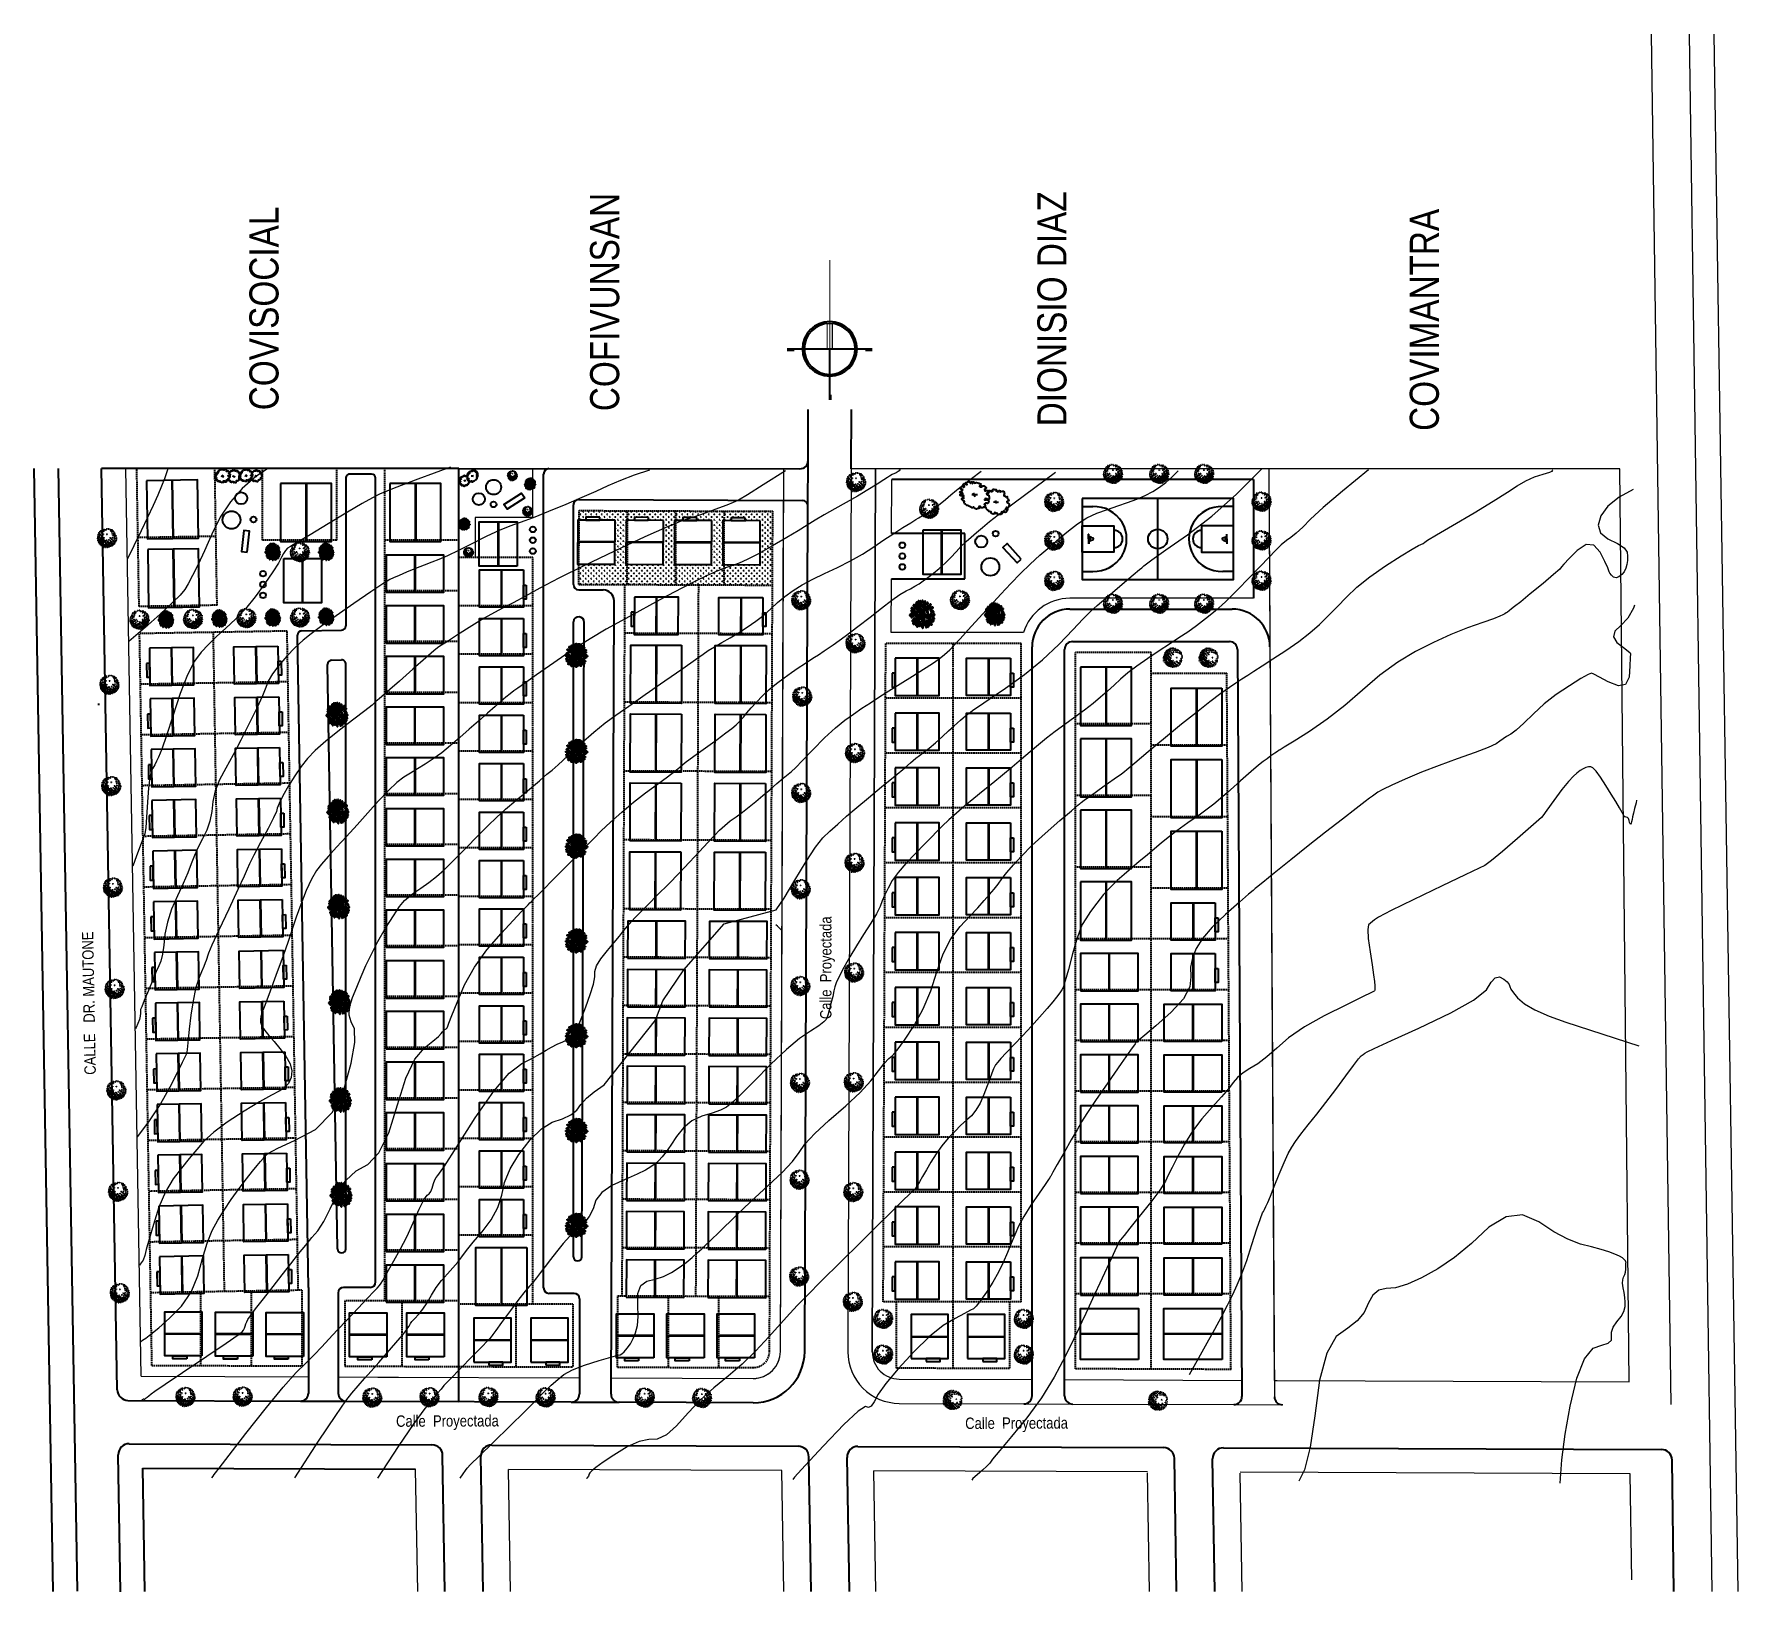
# Model space of a CAD drawing. Header units: inches. Extents: x 203 to 1065, y -1127 to 921.
# Drawn here: x 750.3 to 1065.5, y 166.1 to 454.2 of the extents above; entities that cross this region are included whole.
import ezdxf

# ---------------------------------------------------------------- set-up
doc = ezdxf.new("R2010")
doc.units = ezdxf.units.IN
doc.header["$MEASUREMENT"] = 0
doc.linetypes.add('DASHED2', pattern=[0.375, 0.25, -0.125])
doc.layers.add('Aux1', color=8, linetype='Continuous', transparency=0.5)
doc.layers.add('Limite terrenos', color=2, linetype='DASHED2', transparency=0.4)
for name, color, linetype in [('calle', 3, 'Continuous'), ('CC', 110, 'Continuous'), ('Cumbreras', 140, 'Continuous'), ('CURVAS', 32, 'Continuous'), ('D2', 40, 'Continuous'), ('D3', 30, 'Continuous'), ('D4', 210, 'Continuous'), ('DESLINDE', 2, 'Continuous'), ('P-035', 3, 'Continuous'), ('Ubicacion', 2, 'Continuous'), ('Vegetación', 102, 'Continuous')]:
    doc.layers.add(name, color=color, linetype=linetype)
doc.styles.add('TECHNICLITE', font='techl___.ttf')

msp = doc.modelspace()

# ---------------------------------------------------------------- texts
at = {"style": 'TECHNICLITE'}
for s, rotation, p in [('Calle  Proyectada', 89.99772, (897.805, 272.014)), ('CALLE   DR. MAUTONE', 91.04053, (761.724, 261.745)), ('Calle  Proyectada', 0.22558, (817.266, 196.618)), ('Calle  Proyectada', 0.22558, (922.55, 196.219))]:
    msp.add_text(s, height=2.10263, rotation=rotation, dxfattribs=at).set_placement(p)
at = {"layer": 'calle', "style": 'TECHNICLITE'}
for s, height, p in [('COFIVUNSAN', 5.377, (858.538, 384.471)), ('DIONISIO DIAZ', 5.37702, (941.287, 381.666)), ('COVISOCIAL', 5.377, (795.516, 384.642)), ('COVIMANTRA', 5.377, (1010.17, 380.83))]:
    msp.add_text(s, height=height, rotation=90, dxfattribs=at).set_placement(p)

# ---------------------------------------------------------------- blocks, each defined once
blk = doc.blocks.new('A$C70AF2EE4')
at = {"layer": 'Cumbreras'}
for p, q in [((-10.76, 4.76), (0, 4.76)), ((-10.76, 4.66), (0, 4.66))]:
    blk.add_line(p, q, dxfattribs=at)
at = {"layer": 'D4'}
blk.add_lwpolyline([(-10.76, 0), (0, 0), (0, 9.41), (-10.76, 9.41)], close=True, dxfattribs=at)
blk = doc.blocks.new('A$C2B9729C7')
at = {"layer": 'Cumbreras'}
for p, q in [((-5.39, 0), (-5.39, 6.88)), ((-5.29, 0), (-5.29, 6.88))]:
    blk.add_line(p, q, dxfattribs=at)
at = {"layer": 'D3'}
blk.add_lwpolyline([(-10.68, 0), (0, 0), (0, 6.88), (-10.68, 6.88)], close=True, dxfattribs=at)
blk = doc.blocks.new('RB31')
for points in [[(-0.453, 0.001, 0.124565), (-0.456, 0.01, 0.105746), (-0.463, 0.018, 0.086824), (-0.474, 0.023, 0.076963), (-0.487, 0.024, 0.076963), (-0.499, 0.021, 0.086824), (-0.509, 0.015, 0.105746), (-0.516, 0.007, 0.124565), (-0.517, -0.003, 0.124565), (-0.515, -0.012, 0.105746), (-0.507, -0.02, 0.086824), (-0.497, -0.024, 0.076963), (-0.484, -0.025, 0.076963), (-0.471, -0.023, 0.086824), (-0.461, -0.017, 0.105746), (-0.455, -0.008, 0.124565)], [(-0.401, 0.137, 0.124565), (-0.401, 0.146, 0.105746), (-0.406, 0.156, 0.086824), (-0.414, 0.164, 0.076963), (-0.426, 0.169, 0.076963), (-0.439, 0.17, 0.086824), (-0.45, 0.167, 0.105746), (-0.459, 0.161, 0.124565), (-0.463, 0.153, 0.124565), (-0.463, 0.143, 0.105746), (-0.459, 0.134, 0.086824), (-0.45, 0.126, 0.076963), (-0.438, 0.121, 0.076963), (-0.426, 0.119, 0.086824), (-0.414, 0.122, 0.105746), (-0.405, 0.128, 0.124565)], [(-0.392, 0.054, 0.124565), (-0.395, 0.063, 0.105746), (-0.403, 0.071, 0.086824), (-0.413, 0.076, 0.076963), (-0.426, 0.077, 0.076963), (-0.438, 0.074, 0.086824), (-0.448, 0.069, 0.105746), (-0.455, 0.06, 0.124565), (-0.457, 0.051, 0.124565), (-0.454, 0.042, 0.105746), (-0.446, 0.034, 0.086824), (-0.436, 0.029, 0.076963), (-0.423, 0.028, 0.076963), (-0.41, 0.03, 0.086824), (-0.401, 0.036, 0.105746), (-0.394, 0.045, 0.124565)], [(-0.393, 0.224, 0.124565), (-0.393, 0.233, 0.105746), (-0.398, 0.243, 0.086824), (-0.406, 0.251, 0.076963), (-0.418, 0.256, 0.076963), (-0.431, 0.257, 0.086824), (-0.442, 0.255, 0.105746), (-0.451, 0.248, 0.124565), (-0.456, 0.24, 0.124565), (-0.456, 0.231, 0.105746), (-0.451, 0.221, 0.086824), (-0.443, 0.213, 0.076963), (-0.431, 0.208, 0.076963), (-0.418, 0.207, 0.086824), (-0.407, 0.209, 0.105746), (-0.398, 0.216, 0.124565)], [(-0.331, -0.006, 0.124565), (-0.334, 0.003, 0.105746), (-0.342, 0.01, 0.086824), (-0.352, 0.015, 0.076963), (-0.365, 0.016, 0.076963), (-0.378, 0.014, 0.086824), (-0.388, 0.008, 0.105746), (-0.394, -0.001, 0.124565), (-0.396, -0.01, 0.124565), (-0.393, -0.019, 0.105746), (-0.386, -0.027, 0.086824), (-0.375, -0.032, 0.076963), (-0.362, -0.033, 0.076963), (-0.35, -0.03, 0.086824), (-0.34, -0.024, 0.105746), (-0.333, -0.016, 0.124565)], [(-0.329, 0.087, 0.124565), (-0.329, 0.097, 0.105746), (-0.333, 0.107, 0.086824), (-0.342, 0.114, 0.076963), (-0.354, 0.119, 0.076963), (-0.366, 0.121, 0.086824), (-0.378, 0.118, 0.105746), (-0.387, 0.112, 0.124565), (-0.391, 0.104, 0.124565), (-0.391, 0.094, 0.105746), (-0.386, 0.084, 0.086824), (-0.378, 0.076, 0.076963), (-0.366, 0.071, 0.076963), (-0.353, 0.07, 0.086824), (-0.342, 0.073, 0.105746), (-0.333, 0.079, 0.124565)], [(-0.321, 0.307, 0.124565), (-0.318, 0.316, 0.105746), (-0.32, 0.327, 0.086824), (-0.325, 0.337, 0.076963), (-0.335, 0.345, 0.076963), (-0.347, 0.351, 0.086824), (-0.358, 0.352, 0.105746), (-0.369, 0.348, 0.124565), (-0.376, 0.342, 0.124565), (-0.379, 0.333, 0.105746), (-0.377, 0.322, 0.086824), (-0.371, 0.312, 0.076963), (-0.362, 0.304, 0.076963), (-0.35, 0.298, 0.086824), (-0.339, 0.297, 0.105746), (-0.328, 0.301, 0.124565)], [(-0.329, 0.171, 0.124565), (-0.324, 0.179, 0.105746), (-0.322, 0.189, 0.086824), (-0.324, 0.201, 0.076963), (-0.331, 0.212, 0.076963), (-0.34, 0.22, 0.086824), (-0.351, 0.225, 0.105746), (-0.362, 0.225, 0.124565), (-0.37, 0.221, 0.124565), (-0.376, 0.213, 0.105746), (-0.378, 0.203, 0.086824), (-0.375, 0.191, 0.076963), (-0.369, 0.18, 0.076963), (-0.359, 0.172, 0.086824), (-0.349, 0.167, 0.105746), (-0.338, 0.167, 0.124565)], [(-0.284, 0.099, 0.124565), (-0.278, 0.106, 0.105746), (-0.276, 0.117, 0.086824), (-0.278, 0.128, 0.076963), (-0.285, 0.14, 0.076963), (-0.295, 0.148, 0.086824), (-0.305, 0.153, 0.105746), (-0.316, 0.153, 0.124565), (-0.325, 0.149, 0.124565), (-0.33, 0.141, 0.105746), (-0.332, 0.13, 0.086824), (-0.33, 0.119, 0.076963), (-0.323, 0.108, 0.076963), (-0.314, 0.1, 0.086824), (-0.303, 0.095, 0.105746), (-0.292, 0.095, 0.124565)], [(-0.272, 0.239, 0.124565), (-0.269, 0.248, 0.105746), (-0.27, 0.259, 0.086824), (-0.276, 0.268, 0.076963), (-0.286, 0.277, 0.076963), (-0.297, 0.282, 0.086824), (-0.309, 0.283, 0.105746), (-0.319, 0.28, 0.124565), (-0.326, 0.274, 0.124565), (-0.329, 0.265, 0.105746), (-0.328, 0.254, 0.086824), (-0.322, 0.244, 0.076963), (-0.312, 0.235, 0.076963), (-0.301, 0.23, 0.086824), (-0.289, 0.229, 0.105746), (-0.279, 0.232, 0.124565)], [(-0.251, 0.022, 0.124565), (-0.258, 0.028, 0.105746), (-0.269, 0.03, 0.086824), (-0.28, 0.028, 0.076963), (-0.291, 0.021, 0.076963), (-0.3, 0.011, 0.086824), (-0.305, 0.001, 0.105746), (-0.305, -0.01, 0.124565), (-0.301, -0.019, 0.124565), (-0.293, -0.024, 0.105746), (-0.282, -0.026, 0.086824), (-0.271, -0.024, 0.076963), (-0.26, -0.017, 0.076963), (-0.251, -0.008, 0.086824), (-0.247, 0.003, 0.105746), (-0.247, 0.014, 0.124565)], [(-0.245, 0.33, 0.124565), (-0.242, 0.339, 0.105746), (-0.244, 0.35, 0.086824), (-0.249, 0.36, 0.076963), (-0.259, 0.368, 0.076963), (-0.271, 0.373, 0.086824), (-0.282, 0.374, 0.105746), (-0.293, 0.371, 0.124565), (-0.3, 0.365, 0.124565), (-0.303, 0.356, 0.105746), (-0.301, 0.345, 0.086824), (-0.295, 0.335, 0.076963), (-0.286, 0.326, 0.076963), (-0.274, 0.321, 0.086824), (-0.263, 0.32, 0.105746), (-0.252, 0.323, 0.124565)], [(-0.2, 0.209, 0.124565), (-0.2, 0.218, 0.105746), (-0.204, 0.228, 0.086824), (-0.213, 0.236, 0.076963), (-0.225, 0.241, 0.076963), (-0.237, 0.242, 0.086824), (-0.249, 0.24, 0.105746), (-0.258, 0.233, 0.124565), (-0.262, 0.225, 0.124565), (-0.262, 0.216, 0.105746), (-0.257, 0.206, 0.086824), (-0.249, 0.198, 0.076963), (-0.237, 0.193, 0.076963), (-0.224, 0.192, 0.086824), (-0.213, 0.194, 0.105746), (-0.204, 0.2, 0.124565)], [(-0.203, 0.398, 0.124565), (-0.2, 0.407, 0.105746), (-0.202, 0.418, 0.086824), (-0.208, 0.428, 0.076963), (-0.217, 0.437, 0.076963), (-0.229, 0.442, 0.086824), (-0.24, 0.443, 0.105746), (-0.251, 0.44, 0.124565), (-0.258, 0.433, 0.124565), (-0.261, 0.424, 0.105746), (-0.259, 0.413, 0.086824), (-0.254, 0.403, 0.076963), (-0.244, 0.395, 0.076963), (-0.232, 0.39, 0.086824), (-0.221, 0.389, 0.105746), (-0.21, 0.392, 0.124565)], [(-0.208, 0.065, 0.124565), (-0.202, 0.072, 0.105746), (-0.2, 0.083, 0.086824), (-0.203, 0.094, 0.076963), (-0.209, 0.105, 0.076963), (-0.219, 0.114, 0.086824), (-0.229, 0.118, 0.105746), (-0.24, 0.119, 0.124565), (-0.249, 0.115, 0.124565), (-0.254, 0.107, 0.105746), (-0.256, 0.096, 0.086824), (-0.254, 0.085, 0.076963), (-0.247, 0.074, 0.076963), (-0.238, 0.065, 0.086824), (-0.227, 0.061, 0.105746), (-0.216, 0.061, 0.124565)], [(-0.179, 0.019, 0.124565), (-0.186, 0.024, 0.105746), (-0.197, 0.026, 0.086824), (-0.208, 0.024, 0.076963), (-0.219, 0.017, 0.076963), (-0.228, 0.008, 0.086824), (-0.232, -0.003, 0.105746), (-0.233, -0.014, 0.124565), (-0.229, -0.022, 0.124565), (-0.221, -0.028, 0.105746), (-0.21, -0.03, 0.086824), (-0.199, -0.028, 0.076963), (-0.188, -0.021, 0.076963), (-0.179, -0.011, 0.086824), (-0.175, -0.001, 0.105746), (-0.175, 0.01, 0.124565)], [(-0.169, 0.277, 0.124565), (-0.166, 0.286, 0.105746), (-0.168, 0.297, 0.086824), (-0.173, 0.306, 0.076963), (-0.183, 0.315, 0.076963), (-0.195, 0.32, 0.086824), (-0.206, 0.321, 0.105746), (-0.217, 0.318, 0.124565), (-0.224, 0.312, 0.124565), (-0.227, 0.303, 0.105746), (-0.225, 0.292, 0.086824), (-0.219, 0.282, 0.076963), (-0.21, 0.273, 0.076963), (-0.198, 0.268, 0.086824), (-0.187, 0.267, 0.105746), (-0.176, 0.27, 0.124565)], [(-0.169, 0.148, 0.124565), (-0.166, 0.156, 0.105746), (-0.168, 0.167, 0.086824), (-0.173, 0.177, 0.076963), (-0.183, 0.186, 0.076963), (-0.195, 0.191, 0.086824), (-0.206, 0.192, 0.105746), (-0.217, 0.189, 0.124565), (-0.224, 0.182, 0.124565), (-0.227, 0.173, 0.105746), (-0.225, 0.163, 0.086824), (-0.219, 0.153, 0.076963), (-0.21, 0.144, 0.076963), (-0.198, 0.139, 0.086824), (-0.187, 0.138, 0.105746), (-0.176, 0.141, 0.124565)], [(-0.15, 0.345, 0.124565), (-0.147, 0.354, 0.105746), (-0.149, 0.365, 0.086824), (-0.154, 0.375, 0.076963), (-0.164, 0.383, 0.076963), (-0.176, 0.389, 0.086824), (-0.187, 0.39, 0.105746), (-0.198, 0.386, 0.124565), (-0.205, 0.38, 0.124565), (-0.208, 0.371, 0.105746), (-0.206, 0.36, 0.086824), (-0.2, 0.35, 0.076963), (-0.191, 0.342, 0.076963), (-0.179, 0.336, 0.086824), (-0.168, 0.335, 0.105746), (-0.157, 0.339, 0.124565)], [(-0.164, 0.426, 0.124565), (-0.155, 0.429, 0.105746), (-0.147, 0.437, 0.086824), (-0.143, 0.447, 0.076963), (-0.142, 0.46, 0.076963), (-0.144, 0.473, 0.086824), (-0.15, 0.483, 0.105746), (-0.159, 0.489, 0.124565), (-0.168, 0.491, 0.124565), (-0.177, 0.488, 0.105746), (-0.185, 0.481, 0.086824), (-0.19, 0.47, 0.076963), (-0.191, 0.457, 0.076963), (-0.188, 0.445, 0.086824), (-0.182, 0.435, 0.105746), (-0.174, 0.428, 0.124565)], [(-0.159, 0.207, 0.124565), (-0.15, 0.204, 0.105746), (-0.139, 0.206, 0.086824), (-0.129, 0.211, 0.076963), (-0.12, 0.221, 0.076963), (-0.115, 0.233, 0.086824), (-0.114, 0.244, 0.105746), (-0.117, 0.255, 0.124565), (-0.124, 0.262, 0.124565), (-0.133, 0.265, 0.105746), (-0.143, 0.263, 0.086824), (-0.153, 0.257, 0.076963), (-0.162, 0.248, 0.076963), (-0.167, 0.236, 0.086824), (-0.168, 0.225, 0.105746), (-0.165, 0.214, 0.124565)], [(-0.099, 0.026, 0.124565), (-0.106, 0.032, 0.105746), (-0.117, 0.034, 0.086824), (-0.129, 0.031, 0.076963), (-0.14, 0.025, 0.076963), (-0.148, 0.015, 0.086824), (-0.153, 0.005, 0.105746), (-0.153, -0.006, 0.124565), (-0.149, -0.015, 0.124565), (-0.141, -0.02, 0.105746), (-0.13, -0.022, 0.086824), (-0.119, -0.02, 0.076963), (-0.108, -0.013, 0.076963), (-0.1, -0.004, 0.086824), (-0.095, 0.007, 0.105746), (-0.095, 0.018, 0.124565)], [(-0.086, 0.099, 0.124565), (-0.086, 0.108, 0.105746), (-0.09, 0.118, 0.086824), (-0.099, 0.126, 0.076963), (-0.111, 0.131, 0.076963), (-0.124, 0.132, 0.086824), (-0.135, 0.129, 0.105746), (-0.144, 0.123, 0.124565), (-0.148, 0.115, 0.124565), (-0.148, 0.105, 0.105746), (-0.144, 0.096, 0.086824), (-0.135, 0.088, 0.076963), (-0.123, 0.083, 0.076963), (-0.11, 0.081, 0.086824), (-0.099, 0.084, 0.105746), (-0.09, 0.09, 0.124565)], [(-0.124, 0.283, 0.124565), (-0.115, 0.28, 0.105746), (-0.104, 0.282, 0.086824), (-0.095, 0.287, 0.076963), (-0.086, 0.297, 0.076963), (-0.081, 0.309, 0.086824), (-0.08, 0.32, 0.105746), (-0.083, 0.331, 0.124565), (-0.089, 0.338, 0.124565), (-0.098, 0.341, 0.105746), (-0.109, 0.339, 0.086824), (-0.119, 0.333, 0.076963), (-0.128, 0.324, 0.076963), (-0.133, 0.312, 0.086824), (-0.134, 0.301, 0.105746), (-0.131, 0.29, 0.124565)], [(-0.096, 0.426, 0.124565), (-0.087, 0.429, 0.105746), (-0.079, 0.437, 0.086824), (-0.074, 0.447, 0.076963), (-0.073, 0.46, 0.076963), (-0.076, 0.473, 0.086824), (-0.082, 0.483, 0.105746), (-0.091, 0.489, 0.124565), (-0.1, 0.491, 0.124565), (-0.109, 0.488, 0.105746), (-0.117, 0.481, 0.086824), (-0.121, 0.47, 0.076963), (-0.123, 0.457, 0.076963), (-0.12, 0.445, 0.086824), (-0.114, 0.435, 0.105746), (-0.105, 0.428, 0.124565)], [(-0.113, 0.363, 0.124565), (-0.104, 0.36, 0.105746), (-0.093, 0.361, 0.086824), (-0.083, 0.367, 0.076963), (-0.075, 0.377, 0.076963), (-0.069, 0.389, 0.086824), (-0.068, 0.4, 0.105746), (-0.072, 0.411, 0.124565), (-0.078, 0.417, 0.124565), (-0.087, 0.42, 0.105746), (-0.098, 0.419, 0.086824), (-0.108, 0.413, 0.076963), (-0.116, 0.404, 0.076963), (-0.122, 0.392, 0.086824), (-0.123, 0.38, 0.105746), (-0.119, 0.37, 0.124565)], [(-0.09, 0.184, 0.124565), (-0.081, 0.181, 0.105746), (-0.07, 0.183, 0.086824), (-0.06, 0.189, 0.076963), (-0.052, 0.198, 0.076963), (-0.047, 0.21, 0.086824), (-0.046, 0.221, 0.105746), (-0.049, 0.232, 0.124565), (-0.055, 0.239, 0.124565), (-0.064, 0.242, 0.105746), (-0.075, 0.24, 0.086824), (-0.085, 0.235, 0.076963), (-0.094, 0.225, 0.076963), (-0.099, 0.213, 0.086824), (-0.1, 0.202, 0.105746), (-0.097, 0.191, 0.124565)], [(-0.064, 0.306, 0.124565), (-0.055, 0.303, 0.105746), (-0.044, 0.305, 0.086824), (-0.034, 0.31, 0.076963), (-0.025, 0.32, 0.076963), (-0.02, 0.332, 0.086824), (-0.019, 0.343, 0.105746), (-0.022, 0.354, 0.124565), (-0.029, 0.36, 0.124565), (-0.038, 0.363, 0.105746), (-0.049, 0.362, 0.086824), (-0.059, 0.356, 0.076963), (-0.067, 0.347, 0.076963), (-0.072, 0.335, 0.086824), (-0.073, 0.323, 0.105746), (-0.07, 0.313, 0.124565)], [(-0.033, 0.447, 0.124565), (-0.024, 0.444, 0.105746), (-0.013, 0.445, 0.086824), (-0.003, 0.451, 0.076963), (0.005, 0.46, 0.076963), (0.01, 0.472, 0.086824), (0.011, 0.484, 0.105746), (0.008, 0.494, 0.124565), (0.002, 0.501, 0.124565), (-0.007, 0.504, 0.105746), (-0.018, 0.502, 0.086824), (-0.028, 0.497, 0.076963), (-0.037, 0.487, 0.076963), (-0.042, 0.475, 0.086824), (-0.043, 0.464, 0.105746), (-0.04, 0.453, 0.124565)], [(-0.009, 0.096, 0.124565), (0, 0.099, 0.105746), (0.008, 0.107, 0.086824), (0.013, 0.117, 0.076963), (0.014, 0.13, 0.076963), (0.011, 0.142, 0.086824), (0.005, 0.152, 0.105746), (-0.003, 0.159, 0.124565), (-0.013, 0.161, 0.124565), (-0.022, 0.158, 0.105746), (-0.029, 0.15, 0.086824), (-0.034, 0.14, 0.076963), (-0.035, 0.127, 0.076963), (-0.033, 0.114, 0.086824), (-0.027, 0.104, 0.105746), (-0.018, 0.098, 0.124565)], [(0.022, 0.218, 0.124565), (0.031, 0.22, 0.105746), (0.039, 0.228, 0.086824), (0.043, 0.238, 0.076963), (0.044, 0.251, 0.076963), (0.042, 0.264, 0.086824), (0.036, 0.274, 0.105746), (0.027, 0.28, 0.124565), (0.018, 0.282, 0.124565), (0.009, 0.279, 0.105746), (0.001, 0.272, 0.086824), (-0.004, 0.261, 0.076963), (-0.005, 0.248, 0.076963), (-0.002, 0.236, 0.086824), (0.004, 0.226, 0.105746), (0.012, 0.219, 0.124565)], [(0.025, 0.339, 0.124565), (0.034, 0.342, 0.105746), (0.042, 0.35, 0.086824), (0.047, 0.36, 0.076963), (0.048, 0.373, 0.076963), (0.045, 0.385, 0.086824), (0.04, 0.395, 0.105746), (0.031, 0.402, 0.124565), (0.022, 0.404, 0.124565), (0.013, 0.401, 0.105746), (0.005, 0.393, 0.086824), (0, 0.383, 0.076963), (-0.001, 0.37, 0.076963), (0.001, 0.357, 0.086824), (0.007, 0.348, 0.105746), (0.016, 0.341, 0.124565)], [(0.039, 0.086, 0.124565), (0.048, 0.083, 0.105746), (0.059, 0.084, 0.086824), (0.069, 0.09, 0.076963), (0.077, 0.1, 0.076963), (0.082, 0.111, 0.086824), (0.083, 0.123, 0.105746), (0.08, 0.133, 0.124565), (0.074, 0.14, 0.124565), (0.065, 0.143, 0.105746), (0.054, 0.142, 0.086824), (0.044, 0.136, 0.076963), (0.035, 0.126, 0.076963), (0.03, 0.114, 0.086824), (0.029, 0.103, 0.105746), (0.032, 0.093, 0.124565)], [(0.042, 0.048, 0.124565), (0.042, 0.039, 0.105746), (0.046, 0.029, 0.086824), (0.055, 0.021, 0.076963), (0.067, 0.016, 0.076963), (0.079, 0.015, 0.086824), (0.091, 0.017, 0.105746), (0.1, 0.023, 0.124565), (0.104, 0.032, 0.124565), (0.104, 0.041, 0.105746), (0.099, 0.051, 0.086824), (0.091, 0.059, 0.076963), (0.079, 0.064, 0.076963), (0.066, 0.065, 0.086824), (0.055, 0.063, 0.105746), (0.046, 0.056, 0.124565)], [(0.054, 0.177, 0.124565), (0.059, 0.17, 0.105746), (0.069, 0.164, 0.086824), (0.08, 0.163, 0.076963), (0.093, 0.166, 0.076963), (0.104, 0.172, 0.086824), (0.111, 0.181, 0.105746), (0.115, 0.191, 0.124565), (0.114, 0.201, 0.124565), (0.108, 0.208, 0.105746), (0.099, 0.214, 0.086824), (0.087, 0.215, 0.076963), (0.075, 0.212, 0.076963), (0.063, 0.206, 0.086824), (0.056, 0.197, 0.105746), (0.052, 0.187, 0.124565)], [(0.065, 0.424, 0.124565), (0.074, 0.421, 0.105746), (0.085, 0.422, 0.086824), (0.095, 0.428, 0.076963), (0.104, 0.438, 0.076963), (0.109, 0.449, 0.086824), (0.11, 0.461, 0.105746), (0.107, 0.471, 0.124565), (0.1, 0.478, 0.124565), (0.091, 0.481, 0.105746), (0.08, 0.48, 0.086824), (0.071, 0.474, 0.076963), (0.062, 0.464, 0.076963), (0.057, 0.453, 0.086824), (0.056, 0.441, 0.105746), (0.059, 0.431, 0.124565)], [(0.065, 0.268, 0.124565), (0.074, 0.265, 0.105746), (0.085, 0.267, 0.086824), (0.095, 0.272, 0.076963), (0.104, 0.282, 0.076963), (0.109, 0.294, 0.086824), (0.11, 0.305, 0.105746), (0.107, 0.316, 0.124565), (0.1, 0.322, 0.124565), (0.091, 0.325, 0.105746), (0.08, 0.324, 0.086824), (0.071, 0.318, 0.076963), (0.062, 0.309, 0.076963), (0.057, 0.297, 0.086824), (0.056, 0.285, 0.105746), (0.059, 0.275, 0.124565)], [(0.073, 0.348, 0.124565), (0.082, 0.345, 0.105746), (0.093, 0.346, 0.086824), (0.103, 0.352, 0.076963), (0.111, 0.362, 0.076963), (0.117, 0.373, 0.086824), (0.118, 0.385, 0.105746), (0.114, 0.395, 0.124565), (0.108, 0.402, 0.124565), (0.099, 0.405, 0.105746), (0.088, 0.404, 0.086824), (0.078, 0.398, 0.076963), (0.07, 0.388, 0.076963), (0.064, 0.377, 0.086824), (0.063, 0.365, 0.105746), (0.067, 0.355, 0.124565)], [(0.141, 0.219, 0.124565), (0.15, 0.216, 0.105746), (0.161, 0.217, 0.086824), (0.171, 0.223, 0.076963), (0.18, 0.232, 0.076963), (0.185, 0.244, 0.086824), (0.186, 0.256, 0.105746), (0.183, 0.266, 0.124565), (0.176, 0.273, 0.124565), (0.167, 0.276, 0.105746), (0.156, 0.275, 0.086824), (0.146, 0.269, 0.076963), (0.138, 0.259, 0.076963), (0.133, 0.247, 0.086824), (0.132, 0.236, 0.105746), (0.135, 0.225, 0.124565)], [(0.141, 0.154, 0.124565), (0.146, 0.147, 0.105746), (0.156, 0.142, 0.086824), (0.167, 0.14, 0.076963), (0.18, 0.143, 0.076963), (0.191, 0.15, 0.086824), (0.199, 0.158, 0.105746), (0.202, 0.169, 0.124565), (0.201, 0.178, 0.124565), (0.196, 0.186, 0.105746), (0.186, 0.191, 0.086824), (0.174, 0.192, 0.076963), (0.162, 0.189, 0.076963), (0.151, 0.183, 0.086824), (0.143, 0.174, 0.105746), (0.14, 0.164, 0.124565)], [(0.16, 0.378, 0.124565), (0.169, 0.375, 0.105746), (0.18, 0.377, 0.086824), (0.19, 0.382, 0.076963), (0.199, 0.392, 0.076963), (0.204, 0.404, 0.086824), (0.205, 0.415, 0.105746), (0.202, 0.426, 0.124565), (0.195, 0.433, 0.124565), (0.186, 0.436, 0.105746), (0.175, 0.434, 0.086824), (0.165, 0.428, 0.076963), (0.157, 0.419, 0.076963), (0.152, 0.407, 0.086824), (0.151, 0.396, 0.105746), (0.154, 0.385, 0.124565)], [(0.151, 0.1, 0.124565), (0.154, 0.091, 0.105746), (0.161, 0.083, 0.086824), (0.172, 0.078, 0.076963), (0.184, 0.077, 0.076963), (0.197, 0.08, 0.086824), (0.207, 0.086, 0.105746), (0.213, 0.094, 0.124565), (0.215, 0.104, 0.124565), (0.212, 0.113, 0.105746), (0.205, 0.121, 0.086824), (0.194, 0.125, 0.076963), (0.181, 0.127, 0.076963), (0.169, 0.124, 0.086824), (0.159, 0.118, 0.105746), (0.152, 0.109, 0.124565)], [(0.16, 0.299, 0.124565), (0.165, 0.291, 0.105746), (0.175, 0.286, 0.086824), (0.186, 0.285, 0.076963), (0.199, 0.287, 0.076963), (0.21, 0.294, 0.086824), (0.218, 0.303, 0.105746), (0.221, 0.313, 0.124565), (0.22, 0.322, 0.124565), (0.215, 0.33, 0.105746), (0.205, 0.335, 0.086824), (0.193, 0.336, 0.076963), (0.181, 0.334, 0.076963), (0.17, 0.327, 0.086824), (0.162, 0.319, 0.105746), (0.159, 0.308, 0.124565)], [(0.171, 0.025, 0.124565), (0.171, 0.016, 0.105746), (0.175, 0.006, 0.086824), (0.184, -0.002, 0.076963), (0.196, -0.007, 0.076963), (0.208, -0.008, 0.086824), (0.22, -0.006, 0.105746), (0.229, 0.001, 0.124565), (0.233, 0.009, 0.124565), (0.233, 0.018, 0.105746), (0.228, 0.028, 0.086824), (0.22, 0.036, 0.076963), (0.208, 0.041, 0.076963), (0.195, 0.042, 0.086824), (0.184, 0.04, 0.105746), (0.175, 0.034, 0.124565)], [(0.19, 0.215, 0.124565), (0.196, 0.208, 0.105746), (0.205, 0.202, 0.086824), (0.217, 0.201, 0.076963), (0.229, 0.204, 0.076963), (0.24, 0.21, 0.086824), (0.248, 0.219, 0.105746), (0.252, 0.229, 0.124565), (0.25, 0.239, 0.124565), (0.245, 0.246, 0.105746), (0.235, 0.252, 0.086824), (0.224, 0.253, 0.076963), (0.211, 0.25, 0.076963), (0.2, 0.244, 0.086824), (0.193, 0.235, 0.105746), (0.189, 0.225, 0.124565)], [(0.274, 0.325, 0.124565), (0.283, 0.322, 0.105746), (0.294, 0.323, 0.086824), (0.304, 0.329, 0.076963), (0.313, 0.339, 0.076963), (0.318, 0.351, 0.086824), (0.319, 0.362, 0.105746), (0.316, 0.373, 0.124565), (0.309, 0.379, 0.124565), (0.3, 0.382, 0.105746), (0.289, 0.381, 0.086824), (0.279, 0.375, 0.076963), (0.271, 0.366, 0.076963), (0.266, 0.354, 0.086824), (0.265, 0.342, 0.105746), (0.268, 0.332, 0.124565)], [(0.266, 0.253, 0.124565), (0.272, 0.246, 0.105746), (0.281, 0.24, 0.086824), (0.293, 0.239, 0.076963), (0.305, 0.242, 0.076963), (0.316, 0.248, 0.086824), (0.324, 0.257, 0.105746), (0.327, 0.267, 0.124565), (0.326, 0.277, 0.124565), (0.321, 0.284, 0.105746), (0.311, 0.29, 0.086824), (0.3, 0.291, 0.076963), (0.287, 0.288, 0.076963), (0.276, 0.282, 0.086824), (0.269, 0.273, 0.105746), (0.265, 0.263, 0.124565)], [(0.28, 0.028, 0.124565), (0.283, 0.019, 0.105746), (0.29, 0.011, 0.086824), (0.301, 0.006, 0.076963), (0.313, 0.005, 0.076963), (0.326, 0.008, 0.086824), (0.336, 0.014, 0.105746), (0.343, 0.022, 0.124565), (0.344, 0.032, 0.124565), (0.341, 0.041, 0.105746), (0.334, 0.048, 0.086824), (0.323, 0.053, 0.076963), (0.311, 0.054, 0.076963), (0.298, 0.052, 0.086824), (0.288, 0.046, 0.105746), (0.282, 0.037, 0.124565)], [(0.287, 0.153, 0.124565), (0.29, 0.144, 0.105746), (0.298, 0.136, 0.086824), (0.308, 0.131, 0.076963), (0.321, 0.13, 0.076963), (0.334, 0.133, 0.086824), (0.343, 0.139, 0.105746), (0.35, 0.148, 0.124565), (0.352, 0.157, 0.124565), (0.349, 0.166, 0.105746), (0.341, 0.174, 0.086824), (0.331, 0.178, 0.076963), (0.318, 0.18, 0.076963), (0.306, 0.177, 0.086824), (0.296, 0.171, 0.105746), (0.289, 0.162, 0.124565)], [(0.342, 0.238, 0.124565), (0.348, 0.23, 0.105746), (0.357, 0.225, 0.086824), (0.369, 0.224, 0.076963), (0.381, 0.227, 0.076963), (0.392, 0.233, 0.086824), (0.4, 0.242, 0.105746), (0.403, 0.252, 0.124565), (0.402, 0.262, 0.124565), (0.397, 0.269, 0.105746), (0.387, 0.274, 0.086824), (0.376, 0.276, 0.076963), (0.363, 0.273, 0.076963), (0.352, 0.266, 0.086824), (0.344, 0.258, 0.105746), (0.341, 0.247, 0.124565)], [(0.363, 0.107, 0.124565), (0.366, 0.099, 0.105746), (0.374, 0.091, 0.086824), (0.384, 0.086, 0.076963), (0.397, 0.085, 0.076963), (0.41, 0.087, 0.086824), (0.419, 0.093, 0.105746), (0.426, 0.102, 0.124565), (0.428, 0.111, 0.124565), (0.425, 0.12, 0.105746), (0.417, 0.128, 0.086824), (0.407, 0.133, 0.076963), (0.394, 0.134, 0.076963), (0.381, 0.131, 0.086824), (0.372, 0.126, 0.105746), (0.365, 0.117, 0.124565)], [(0.405, 0.009, 0.124565), (0.408, 0, 0.105746), (0.416, -0.008, 0.086824), (0.426, -0.013, 0.076963), (0.439, -0.014, 0.076963), (0.451, -0.011, 0.086824), (0.461, -0.005, 0.105746), (0.468, 0.003, 0.124565), (0.47, 0.013, 0.124565), (0.467, 0.022, 0.105746), (0.459, 0.029, 0.086824), (0.449, 0.034, 0.076963), (0.436, 0.035, 0.076963), (0.423, 0.033, 0.086824), (0.413, 0.027, 0.105746), (0.407, 0.018, 0.124565)], [(-0.403, -0.035, 0.124565), (-0.41, -0.029, 0.105746), (-0.421, -0.027, 0.086824), (-0.432, -0.029, 0.076963), (-0.443, -0.036, 0.076963), (-0.452, -0.046, 0.086824), (-0.456, -0.056, 0.105746), (-0.457, -0.067, 0.124565), (-0.453, -0.076, 0.124565), (-0.445, -0.081, 0.105746), (-0.434, -0.083, 0.086824), (-0.423, -0.081, 0.076963), (-0.412, -0.074, 0.076963), (-0.403, -0.065, 0.086824), (-0.399, -0.054, 0.105746), (-0.399, -0.043, 0.124565)], [(-0.368, -0.175, 0.124565), (-0.376, -0.17, 0.105746), (-0.387, -0.168, 0.086824), (-0.398, -0.17, 0.076963), (-0.409, -0.176, 0.076963), (-0.418, -0.186, 0.086824), (-0.422, -0.197, 0.105746), (-0.422, -0.208, 0.124565), (-0.418, -0.216, 0.124565), (-0.411, -0.222, 0.105746), (-0.4, -0.224, 0.086824), (-0.389, -0.221, 0.076963), (-0.378, -0.215, 0.076963), (-0.369, -0.205, 0.086824), (-0.365, -0.195, 0.105746), (-0.364, -0.184, 0.124565)], [(-0.353, -0.25, 0.124565), (-0.362, -0.25, 0.105746), (-0.372, -0.255, 0.086824), (-0.38, -0.264, 0.076963), (-0.385, -0.275, 0.076963), (-0.386, -0.288, 0.086824), (-0.384, -0.299, 0.105746), (-0.377, -0.308, 0.124565), (-0.369, -0.313, 0.124565), (-0.36, -0.313, 0.105746), (-0.35, -0.308, 0.086824), (-0.342, -0.3, 0.076963), (-0.337, -0.288, 0.076963), (-0.336, -0.275, 0.086824), (-0.338, -0.264, 0.105746), (-0.345, -0.255, 0.124565)], [(-0.306, -0.149, 0.124565), (-0.303, -0.14, 0.105746), (-0.304, -0.129, 0.086824), (-0.31, -0.119, 0.076963), (-0.32, -0.11, 0.076963), (-0.332, -0.105, 0.086824), (-0.343, -0.104, 0.105746), (-0.353, -0.107, 0.124565), (-0.36, -0.114, 0.124565), (-0.363, -0.123, 0.105746), (-0.362, -0.134, 0.086824), (-0.356, -0.144, 0.076963), (-0.346, -0.152, 0.076963), (-0.335, -0.157, 0.086824), (-0.323, -0.158, 0.105746), (-0.313, -0.155, 0.124565)], [(-0.3, -0.159, 0.124565), (-0.309, -0.159, 0.105746), (-0.319, -0.164, 0.086824), (-0.327, -0.173, 0.076963), (-0.332, -0.184, 0.076963), (-0.333, -0.197, 0.086824), (-0.331, -0.208, 0.105746), (-0.324, -0.217, 0.124565), (-0.316, -0.222, 0.124565), (-0.307, -0.222, 0.105746), (-0.297, -0.217, 0.086824), (-0.289, -0.209, 0.076963), (-0.284, -0.197, 0.076963), (-0.283, -0.184, 0.086824), (-0.285, -0.173, 0.105746), (-0.292, -0.164, 0.124565)], [(-0.266, -0.277, 0.124565), (-0.275, -0.277, 0.105746), (-0.285, -0.282, 0.086824), (-0.293, -0.29, 0.076963), (-0.298, -0.302, 0.076963), (-0.299, -0.315, 0.086824), (-0.296, -0.326, 0.105746), (-0.29, -0.335, 0.124565), (-0.282, -0.34, 0.124565), (-0.273, -0.34, 0.105746), (-0.263, -0.335, 0.086824), (-0.255, -0.326, 0.076963), (-0.25, -0.315, 0.076963), (-0.248, -0.302, 0.086824), (-0.251, -0.291, 0.105746), (-0.257, -0.282, 0.124565)], [(-0.222, -0.133, 0.124565), (-0.219, -0.125, 0.105746), (-0.221, -0.114, 0.086824), (-0.227, -0.104, 0.076963), (-0.236, -0.095, 0.076963), (-0.248, -0.09, 0.086824), (-0.259, -0.089, 0.105746), (-0.27, -0.092, 0.124565), (-0.277, -0.099, 0.124565), (-0.28, -0.108, 0.105746), (-0.278, -0.118, 0.086824), (-0.273, -0.128, 0.076963), (-0.263, -0.137, 0.076963), (-0.251, -0.142, 0.086824), (-0.24, -0.143, 0.105746), (-0.229, -0.14, 0.124565)], [(-0.243, -0.171, 0.124565), (-0.252, -0.171, 0.105746), (-0.262, -0.175, 0.086824), (-0.27, -0.184, 0.076963), (-0.275, -0.196, 0.076963), (-0.276, -0.209, 0.086824), (-0.274, -0.22, 0.105746), (-0.267, -0.229, 0.124565), (-0.259, -0.233, 0.124565), (-0.25, -0.233, 0.105746), (-0.24, -0.229, 0.086824), (-0.232, -0.22, 0.076963), (-0.227, -0.208, 0.076963), (-0.226, -0.195, 0.086824), (-0.228, -0.184, 0.105746), (-0.235, -0.175, 0.124565)], [(-0.205, -0.342, 0.124565), (-0.214, -0.342, 0.105746), (-0.224, -0.346, 0.086824), (-0.232, -0.355, 0.076963), (-0.237, -0.367, 0.076963), (-0.238, -0.379, 0.086824), (-0.236, -0.391, 0.105746), (-0.229, -0.4, 0.124565), (-0.221, -0.404, 0.124565), (-0.212, -0.404, 0.105746), (-0.202, -0.399, 0.086824), (-0.194, -0.391, 0.076963), (-0.189, -0.379, 0.076963), (-0.188, -0.366, 0.086824), (-0.19, -0.355, 0.105746), (-0.197, -0.346, 0.124565)], [(-0.193, -0.243, 0.124565), (-0.203, -0.243, 0.105746), (-0.213, -0.248, 0.086824), (-0.22, -0.256, 0.076963), (-0.226, -0.268, 0.076963), (-0.227, -0.281, 0.086824), (-0.224, -0.292, 0.105746), (-0.218, -0.301, 0.124565), (-0.21, -0.305, 0.124565), (-0.2, -0.305, 0.105746), (-0.19, -0.301, 0.086824), (-0.183, -0.292, 0.076963), (-0.178, -0.28, 0.076963), (-0.176, -0.268, 0.086824), (-0.179, -0.256, 0.105746), (-0.185, -0.247, 0.124565)], [(-0.165, -0.103, 0.124565), (-0.162, -0.094, 0.105746), (-0.164, -0.083, 0.086824), (-0.17, -0.073, 0.076963), (-0.179, -0.065, 0.076963), (-0.191, -0.06, 0.086824), (-0.202, -0.059, 0.105746), (-0.213, -0.062, 0.124565), (-0.22, -0.068, 0.124565), (-0.223, -0.077, 0.105746), (-0.221, -0.088, 0.086824), (-0.216, -0.098, 0.076963), (-0.206, -0.107, 0.076963), (-0.194, -0.112, 0.086824), (-0.183, -0.113, 0.105746), (-0.172, -0.11, 0.124565)], [(-0.167, -0.129, 0.124565), (-0.176, -0.129, 0.105746), (-0.186, -0.134, 0.086824), (-0.194, -0.142, 0.076963), (-0.199, -0.154, 0.076963), (-0.2, -0.167, 0.086824), (-0.198, -0.178, 0.105746), (-0.191, -0.187, 0.124565), (-0.183, -0.191, 0.124565), (-0.174, -0.192, 0.105746), (-0.164, -0.187, 0.086824), (-0.156, -0.178, 0.076963), (-0.151, -0.166, 0.076963), (-0.15, -0.154, 0.086824), (-0.152, -0.143, 0.105746), (-0.159, -0.133, 0.124565)], [(-0.133, -0.315, 0.124565), (-0.142, -0.315, 0.105746), (-0.152, -0.32, 0.086824), (-0.16, -0.328, 0.076963), (-0.165, -0.34, 0.076963), (-0.166, -0.353, 0.086824), (-0.164, -0.364, 0.105746), (-0.157, -0.373, 0.124565), (-0.149, -0.378, 0.124565), (-0.14, -0.378, 0.105746), (-0.13, -0.373, 0.086824), (-0.122, -0.364, 0.076963), (-0.117, -0.353, 0.076963), (-0.116, -0.34, 0.086824), (-0.118, -0.329, 0.105746), (-0.124, -0.32, 0.124565)], [(-0.121, -0.205, 0.124565), (-0.131, -0.205, 0.105746), (-0.141, -0.21, 0.086824), (-0.148, -0.218, 0.076963), (-0.153, -0.23, 0.076963), (-0.155, -0.243, 0.086824), (-0.152, -0.254, 0.105746), (-0.146, -0.263, 0.124565), (-0.138, -0.267, 0.124565), (-0.128, -0.268, 0.105746), (-0.118, -0.263, 0.086824), (-0.111, -0.254, 0.076963), (-0.106, -0.242, 0.076963), (-0.104, -0.23, 0.086824), (-0.107, -0.218, 0.105746), (-0.113, -0.209, 0.124565)], [(-0.099, -0.064, 0.124565), (-0.108, -0.064, 0.105746), (-0.118, -0.069, 0.086824), (-0.126, -0.078, 0.076963), (-0.131, -0.089, 0.076963), (-0.132, -0.102, 0.086824), (-0.129, -0.113, 0.105746), (-0.123, -0.122, 0.124565), (-0.115, -0.127, 0.124565), (-0.105, -0.127, 0.105746), (-0.096, -0.122, 0.086824), (-0.088, -0.114, 0.076963), (-0.083, -0.102, 0.076963), (-0.081, -0.089, 0.086824), (-0.084, -0.078, 0.105746), (-0.09, -0.069, 0.124565)], [(-0.073, -0.306, 0.124565), (-0.082, -0.309, 0.105746), (-0.09, -0.317, 0.086824), (-0.095, -0.327, 0.076963), (-0.096, -0.34, 0.076963), (-0.093, -0.353, 0.086824), (-0.088, -0.363, 0.105746), (-0.079, -0.369, 0.124565), (-0.069, -0.371, 0.124565), (-0.061, -0.368, 0.105746), (-0.053, -0.36, 0.086824), (-0.048, -0.35, 0.076963), (-0.047, -0.337, 0.076963), (-0.049, -0.325, 0.086824), (-0.055, -0.315, 0.105746), (-0.064, -0.308, 0.124565)], [(-0.039, -0.101, 0.124565), (-0.048, -0.104, 0.105746), (-0.056, -0.112, 0.086824), (-0.061, -0.122, 0.076963), (-0.062, -0.135, 0.076963), (-0.059, -0.148, 0.086824), (-0.053, -0.157, 0.105746), (-0.045, -0.164, 0.124565), (-0.035, -0.166, 0.124565), (-0.026, -0.163, 0.105746), (-0.018, -0.155, 0.086824), (-0.014, -0.145, 0.076963), (-0.013, -0.132, 0.076963), (-0.015, -0.12, 0.086824), (-0.021, -0.11, 0.105746), (-0.03, -0.103, 0.124565)], [(-0.032, -0.189, 0.124565), (-0.041, -0.192, 0.105746), (-0.048, -0.199, 0.086824), (-0.053, -0.21, 0.076963), (-0.054, -0.222, 0.076963), (-0.052, -0.235, 0.086824), (-0.046, -0.245, 0.105746), (-0.037, -0.251, 0.124565), (-0.028, -0.253, 0.124565), (-0.019, -0.25, 0.105746), (-0.011, -0.243, 0.086824), (-0.006, -0.232, 0.076963), (-0.005, -0.22, 0.076963), (-0.008, -0.207, 0.086824), (-0.014, -0.197, 0.105746), (-0.022, -0.19, 0.124565)], [(-0.009, -0.382, 0.124565), (-0.018, -0.385, 0.105746), (-0.026, -0.393, 0.086824), (-0.03, -0.403, 0.076963), (-0.032, -0.416, 0.076963), (-0.029, -0.429, 0.086824), (-0.023, -0.439, 0.105746), (-0.014, -0.445, 0.124565), (-0.005, -0.447, 0.124565), (0.004, -0.444, 0.105746), (0.012, -0.436, 0.086824), (0.017, -0.426, 0.076963), (0.018, -0.413, 0.076963), (0.015, -0.401, 0.086824), (0.009, -0.391, 0.105746), (0, -0.384, 0.124565)], [(0.029, -0.291, 0.124565), (0.02, -0.294, 0.105746), (0.012, -0.302, 0.086824), (0.008, -0.312, 0.076963), (0.006, -0.325, 0.076963), (0.009, -0.338, 0.086824), (0.015, -0.347, 0.105746), (0.024, -0.354, 0.124565), (0.033, -0.356, 0.124565), (0.042, -0.353, 0.105746), (0.05, -0.345, 0.086824), (0.055, -0.335, 0.076963), (0.056, -0.322, 0.076963), (0.053, -0.309, 0.086824), (0.047, -0.3, 0.105746), (0.038, -0.293, 0.124565)], [(0.035, -0.116, 0.124565), (0.029, -0.123, 0.105746), (0.027, -0.134, 0.086824), (0.029, -0.145, 0.076963), (0.036, -0.156, 0.076963), (0.046, -0.165, 0.086824), (0.056, -0.169, 0.105746), (0.067, -0.17, 0.124565), (0.076, -0.166, 0.124565), (0.081, -0.158, 0.105746), (0.083, -0.147, 0.086824), (0.081, -0.136, 0.076963), (0.074, -0.125, 0.076963), (0.065, -0.116, 0.086824), (0.054, -0.112, 0.105746), (0.043, -0.112, 0.124565)], [(0.061, -0.024, 0.124565), (0.058, -0.033, 0.105746), (0.059, -0.044, 0.086824), (0.065, -0.053, 0.076963), (0.074, -0.062, 0.076963), (0.086, -0.067, 0.086824), (0.098, -0.068, 0.105746), (0.108, -0.065, 0.124565), (0.115, -0.059, 0.124565), (0.118, -0.05, 0.105746), (0.117, -0.039, 0.086824), (0.111, -0.029, 0.076963), (0.101, -0.02, 0.076963), (0.089, -0.015, 0.086824), (0.078, -0.014, 0.105746), (0.067, -0.017, 0.124565)], [(0.073, -0.26, 0.124565), (0.067, -0.267, 0.105746), (0.065, -0.278, 0.086824), (0.067, -0.29, 0.076963), (0.074, -0.301, 0.076963), (0.083, -0.309, 0.086824), (0.094, -0.314, 0.105746), (0.105, -0.314, 0.124565), (0.114, -0.31, 0.124565), (0.119, -0.302, 0.105746), (0.121, -0.291, 0.086824), (0.119, -0.28, 0.076963), (0.112, -0.269, 0.076963), (0.103, -0.261, 0.086824), (0.092, -0.256, 0.105746), (0.081, -0.256, 0.124565)], [(0.141, -0.361, 0.124565), (0.131, -0.361, 0.105746), (0.121, -0.365, 0.086824), (0.114, -0.374, 0.076963), (0.108, -0.386, 0.076963), (0.107, -0.398, 0.086824), (0.11, -0.41, 0.105746), (0.116, -0.419, 0.124565), (0.124, -0.423, 0.124565), (0.134, -0.423, 0.105746), (0.144, -0.418, 0.086824), (0.151, -0.41, 0.076963), (0.156, -0.398, 0.076963), (0.158, -0.385, 0.086824), (0.155, -0.374, 0.105746), (0.149, -0.365, 0.124565)], [(0.133, -0.054, 0.124565), (0.13, -0.063, 0.105746), (0.131, -0.074, 0.086824), (0.137, -0.084, 0.076963), (0.147, -0.092, 0.076963), (0.158, -0.098, 0.086824), (0.17, -0.099, 0.105746), (0.18, -0.095, 0.124565), (0.187, -0.089, 0.124565), (0.19, -0.08, 0.105746), (0.189, -0.069, 0.086824), (0.183, -0.059, 0.076963), (0.173, -0.051, 0.076963), (0.162, -0.045, 0.086824), (0.15, -0.044, 0.105746), (0.14, -0.048, 0.124565)], [(0.137, -0.184, 0.124565), (0.131, -0.191, 0.105746), (0.13, -0.202, 0.086824), (0.132, -0.214, 0.076963), (0.138, -0.225, 0.076963), (0.148, -0.233, 0.086824), (0.159, -0.238, 0.105746), (0.17, -0.238, 0.124565), (0.178, -0.234, 0.124565), (0.184, -0.226, 0.105746), (0.186, -0.215, 0.086824), (0.183, -0.204, 0.076963), (0.177, -0.193, 0.076963), (0.167, -0.185, 0.086824), (0.157, -0.18, 0.105746), (0.146, -0.18, 0.124565)], [(0.158, -0.287, 0.124565), (0.149, -0.29, 0.105746), (0.141, -0.298, 0.086824), (0.137, -0.308, 0.076963), (0.135, -0.321, 0.076963), (0.138, -0.334, 0.086824), (0.144, -0.344, 0.105746), (0.153, -0.35, 0.124565), (0.162, -0.352, 0.124565), (0.171, -0.349, 0.105746), (0.179, -0.341, 0.086824), (0.184, -0.331, 0.076963), (0.185, -0.318, 0.076963), (0.182, -0.306, 0.086824), (0.176, -0.296, 0.105746), (0.168, -0.289, 0.124565)], [(0.171, -0.355, 0.124565), (0.166, -0.362, 0.105746), (0.164, -0.373, 0.086824), (0.166, -0.384, 0.076963), (0.173, -0.396, 0.076963), (0.182, -0.404, 0.086824), (0.193, -0.409, 0.105746), (0.204, -0.409, 0.124565), (0.212, -0.405, 0.124565), (0.218, -0.397, 0.105746), (0.22, -0.386, 0.086824), (0.217, -0.375, 0.076963), (0.211, -0.364, 0.076963), (0.201, -0.356, 0.086824), (0.191, -0.351, 0.105746), (0.18, -0.351, 0.124565)], [(0.216, -0.145, 0.124565), (0.213, -0.154, 0.105746), (0.215, -0.165, 0.086824), (0.22, -0.175, 0.076963), (0.23, -0.184, 0.076963), (0.242, -0.189, 0.086824), (0.253, -0.19, 0.105746), (0.264, -0.187, 0.124565), (0.271, -0.18, 0.124565), (0.274, -0.171, 0.105746), (0.272, -0.16, 0.086824), (0.266, -0.15, 0.076963), (0.257, -0.142, 0.076963), (0.245, -0.137, 0.086824), (0.234, -0.136, 0.105746), (0.223, -0.139, 0.124565)], [(0.221, -0.211, 0.124565), (0.215, -0.218, 0.105746), (0.213, -0.229, 0.086824), (0.215, -0.24, 0.076963), (0.222, -0.251, 0.076963), (0.232, -0.26, 0.086824), (0.242, -0.264, 0.105746), (0.253, -0.264, 0.124565), (0.262, -0.26, 0.124565), (0.267, -0.253, 0.105746), (0.269, -0.242, 0.086824), (0.267, -0.231, 0.076963), (0.26, -0.22, 0.076963), (0.251, -0.211, 0.086824), (0.24, -0.207, 0.105746), (0.229, -0.207, 0.124565)], [(0.224, -0.298, 0.124565), (0.219, -0.305, 0.105746), (0.217, -0.316, 0.086824), (0.219, -0.327, 0.076963), (0.226, -0.339, 0.076963), (0.235, -0.347, 0.086824), (0.246, -0.352, 0.105746), (0.257, -0.352, 0.124565), (0.265, -0.348, 0.124565), (0.271, -0.34, 0.105746), (0.273, -0.329, 0.086824), (0.271, -0.318, 0.076963), (0.264, -0.307, 0.076963), (0.254, -0.299, 0.086824), (0.244, -0.294, 0.105746), (0.233, -0.294, 0.124565)], [(0.239, -0.043, 0.124565), (0.239, -0.052, 0.105746), (0.244, -0.062, 0.086824), (0.252, -0.07, 0.076963), (0.264, -0.075, 0.076963), (0.277, -0.077, 0.086824), (0.288, -0.074, 0.105746), (0.297, -0.068, 0.124565), (0.302, -0.059, 0.124565), (0.302, -0.05, 0.105746), (0.297, -0.04, 0.086824), (0.288, -0.032, 0.076963), (0.277, -0.027, 0.076963), (0.264, -0.026, 0.086824), (0.253, -0.029, 0.105746), (0.244, -0.035, 0.124565)], [(0.296, -0.141, 0.124565), (0.293, -0.15, 0.105746), (0.294, -0.161, 0.086824), (0.3, -0.171, 0.076963), (0.31, -0.18, 0.076963), (0.322, -0.185, 0.086824), (0.333, -0.186, 0.105746), (0.344, -0.183, 0.124565), (0.35, -0.176, 0.124565), (0.353, -0.167, 0.105746), (0.352, -0.156, 0.086824), (0.346, -0.147, 0.076963), (0.337, -0.138, 0.076963), (0.325, -0.133, 0.086824), (0.313, -0.132, 0.105746), (0.303, -0.135, 0.124565)], [(0.304, -0.217, 0.124565), (0.301, -0.226, 0.105746), (0.302, -0.237, 0.086824), (0.308, -0.247, 0.076963), (0.317, -0.256, 0.076963), (0.329, -0.261, 0.086824), (0.341, -0.262, 0.105746), (0.351, -0.259, 0.124565), (0.358, -0.252, 0.124565), (0.361, -0.243, 0.105746), (0.359, -0.232, 0.086824), (0.354, -0.223, 0.076963), (0.344, -0.214, 0.076963), (0.332, -0.209, 0.086824), (0.321, -0.208, 0.105746), (0.31, -0.211, 0.124565)], [(0.304, -0.29, 0.124565), (0.301, -0.299, 0.105746), (0.302, -0.309, 0.086824), (0.308, -0.319, 0.076963), (0.317, -0.328, 0.076963), (0.329, -0.333, 0.086824), (0.341, -0.334, 0.105746), (0.351, -0.331, 0.124565), (0.358, -0.324, 0.124565), (0.361, -0.316, 0.105746), (0.359, -0.305, 0.086824), (0.354, -0.295, 0.076963), (0.344, -0.286, 0.076963), (0.332, -0.281, 0.086824), (0.321, -0.28, 0.105746), (0.31, -0.283, 0.124565)], [(0.34, -0.041, 0.124565), (0.343, -0.05, 0.105746), (0.351, -0.058, 0.086824), (0.361, -0.062, 0.076963), (0.374, -0.063, 0.076963), (0.387, -0.061, 0.086824), (0.397, -0.055, 0.105746), (0.403, -0.046, 0.124565), (0.405, -0.037, 0.124565), (0.402, -0.028, 0.105746), (0.395, -0.02, 0.086824), (0.384, -0.015, 0.076963), (0.371, -0.014, 0.076963), (0.359, -0.017, 0.086824), (0.349, -0.023, 0.105746), (0.342, -0.031, 0.124565)], [(0.372, -0.172, 0.124565), (0.369, -0.181, 0.105746), (0.37, -0.192, 0.086824), (0.376, -0.202, 0.076963), (0.386, -0.21, 0.076963), (0.398, -0.215, 0.086824), (0.409, -0.216, 0.105746), (0.419, -0.213, 0.124565), (0.426, -0.207, 0.124565), (0.429, -0.198, 0.105746), (0.428, -0.187, 0.086824), (0.422, -0.177, 0.076963), (0.412, -0.168, 0.076963), (0.401, -0.163, 0.086824), (0.389, -0.162, 0.105746), (0.379, -0.165, 0.124565)], [(0.39, -0.113, 0.124565), (0.393, -0.122, 0.105746), (0.4, -0.13, 0.086824), (0.411, -0.134, 0.076963), (0.424, -0.136, 0.076963), (0.436, -0.133, 0.086824), (0.446, -0.127, 0.105746), (0.453, -0.118, 0.124565), (0.454, -0.109, 0.124565), (0.452, -0.1, 0.105746), (0.444, -0.092, 0.086824), (0.433, -0.087, 0.076963), (0.421, -0.086, 0.076963), (0.408, -0.089, 0.086824), (0.398, -0.095, 0.105746), (0.392, -0.104, 0.124565)]]:
    blk.add_lwpolyline(points, format="xyb", close=True)
for points in [[(-0.024, 0.009), (-0.263, 0.043), (-0.464, 0.005)], [(-0.259, 0.043), (-0.411, 0.221)], [(-0.016, 0.009), (-0.195, -0.132), (-0.385, -0.174)], [(-0.024, 0.009), (-0.111, 0.176), (-0.278, 0.29), (-0.339, 0.316)], [(-0.164, 0.206), (-0.134, 0.43)], [(-0.016, 0.02), (-0.001, -0.162), (-0.016, -0.337), (-0.081, -0.428)], [(0.041, 0.411), (0.067, 0.328), (0.041, 0.21), (-0.028, 0.009)], [(-0.016, 0.016), (0.196, -0.025), (0.337, -0.003), (0.435, -0.018)], [(0.014, 0.138), (0.173, 0.195), (0.303, 0.32)], [(-0.195, -0.128), (-0.267, -0.322)], [(-0.005, -0.2), (0.154, -0.261), (0.219, -0.39)], [(0.162, -0.018), (0.234, -0.124), (0.363, -0.238)]]:
    blk.add_lwpolyline(points)
blk = doc.blocks.new('Norte1')
at = {"color": 7}
for points, const_width in [([(0, 0), (0, 3.482)], 0.04), ([(-0.1, 0), (-0.1, 0.995)], 0.05), ([(0.1, 0), (0.1, 0.995)], 0.05)]:
    blk.add_lwpolyline(points, dxfattribs=dict(at, const_width=const_width))
for points in [[(1.67, 0), (-1.67, 0)], [(0, -2), (0, 0)], [(-1.399, -0.05), (-1.669, -0.05)], [(1.669, -0.05), (1.399, -0.05)], [(-0.05, -2), (-0.05, -1.799)]]:
    blk.add_lwpolyline(points, dxfattribs=at)
for radius in [1.07, 1]:
    blk.add_circle((0, 0), radius, dxfattribs=at)
blk = doc.blocks.new('RB13')
for p, q in [((-0.1671, 0.4443), (-0.1983, 0.4443)), ((-0.1827, 0.4598), (-0.1827, 0.4287)), ((-0.0794, 0.4783), (-0.1105, 0.4783)), ((-0.095, 0.4938), (-0.095, 0.4627)), ((0.0169, 0.4811), (-0.0143, 0.4811)), ((0.0013, 0.4967), (0.0013, 0.4655)), ((0.0437, 0.4457), (0.0437, 0.4145)), ((0.1499, 0.4471), (0.1187, 0.4471)), ((0.1343, 0.4627), (0.1343, 0.4315)), ((0.2022, 0.4485), (0.2022, 0.4173)), ((-0.344, 0.3635), (-0.344, 0.3323)), ((-0.2718, 0.3734), (-0.303, 0.3734)), ((-0.2874, 0.389), (-0.2874, 0.3578)), ((-0.2463, 0.4216), (-0.2775, 0.4216)), ((-0.2619, 0.4372), (-0.2619, 0.406)), ((-0.2011, 0.3677), (-0.2322, 0.3677)), ((-0.2167, 0.3833), (-0.2167, 0.3522)), ((0.0593, 0.4301), (0.0281, 0.4301)), ((0.164, 0.3677), (0.1328, 0.3677)), ((0.1484, 0.3833), (0.1484, 0.3522)), ((0.2178, 0.4329), (0.1866, 0.4329)), ((0.2631, 0.3621), (0.2319, 0.3621)), ((0.2475, 0.3777), (0.2475, 0.3465)), ((0.3168, 0.3762), (0.2857, 0.3762)), ((0.3013, 0.3918), (0.3013, 0.3607)), ((0.3494, 0.355), (0.3494, 0.3238)), ((-0.3737, 0.2742), (-0.4049, 0.2742)), ((-0.3893, 0.2898), (-0.3893, 0.2587)), ((-0.3284, 0.3479), (-0.3596, 0.3479)), ((-0.2492, 0.3224), (-0.2803, 0.3224)), ((-0.2648, 0.338), (-0.2648, 0.3068)), ((0.2914, 0.2941), (0.2602, 0.2941)), ((0.2758, 0.3097), (0.2758, 0.2785)), ((0.365, 0.3394), (0.3338, 0.3394)), ((0.4244, 0.2686), (0.3932, 0.2686)), ((0.4088, 0.2842), (0.4088, 0.253)), ((-0.4048, 0.2006), (-0.436, 0.2006)), ((-0.4204, 0.2162), (-0.4204, 0.185)), ((-0.3482, 0.1977), (-0.3794, 0.1977)), ((-0.3638, 0.2133), (-0.3638, 0.1822)), ((-0.2577, 0.2431), (-0.2888, 0.2431)), ((-0.2733, 0.2587), (-0.2733, 0.2275)), ((0.0055, 0.1977), (-0.0256, 0.1977)), ((-0.0101, 0.2133), (-0.0101, 0.1822)), ((0.1951, 0.2034), (0.164, 0.2034)), ((0.1796, 0.219), (0.1796, 0.1878)), ((0.2574, 0.2289), (0.2262, 0.2289)), ((0.2418, 0.2445), (0.2418, 0.2133)), ((0.3734, 0.1892), (0.3423, 0.1892)), ((0.3848, 0.2459), (0.3536, 0.2459)), ((0.3579, 0.2048), (0.3579, 0.1737)), ((0.3692, 0.2615), (0.3692, 0.2303)), ((0.4612, 0.1892), (0.43, 0.1892)), ((0.4456, 0.2048), (0.4456, 0.1737)), ((-0.4473, 0.1184), (-0.4785, 0.1184)), ((-0.4629, 0.134), (-0.4629, 0.1028)), ((-0.3482, 0.1269), (-0.3794, 0.1269)), ((-0.3638, 0.1425), (-0.3638, 0.1113)), ((-0.2718, 0.1581), (-0.303, 0.1581)), ((-0.2874, 0.1737), (-0.2874, 0.1425)), ((0.2602, 0.1014), (0.2291, 0.1014)), ((0.2447, 0.117), (0.2447, 0.0858)), ((0.2999, 0.1241), (0.2687, 0.1241)), ((0.2843, 0.1397), (0.2843, 0.1085)), ((0.3848, 0.1099), (0.3536, 0.1099)), ((0.3692, 0.1255), (0.3692, 0.0943)), ((0.4782, 0.1014), (0.447, 0.1014)), ((0.4626, 0.117), (0.4626, 0.0858)), ((-0.4643, 0.0362), (-0.4954, 0.0362)), ((-0.4799, 0.0518), (-0.4799, 0.0207)), ((-0.3879, 0.0561), (-0.419, 0.0561)), ((-0.4034, 0.0717), (-0.4034, 0.0405)), ((-0.2803, 0.0249), (-0.3115, 0.0249)), ((-0.2959, 0.0405), (-0.2959, 0.0093)), ((-0.1643, 0.0079), (-0.1954, 0.0079)), ((-0.1799, 0.0235), (-0.1799, -0.0077)), ((0.164, 0.0051), (0.1328, 0.0051)), ((0.1484, 0.0207), (0.1484, -0.0105)), ((0.2744, 0.0419), (0.2432, 0.0419)), ((0.2588, 0.0575), (0.2588, 0.0263)), ((0.3593, 0.0164), (0.3281, 0.0164)), ((0.3437, 0.032), (0.3437, 0.0008)), ((0.43, 0.0646), (0.3989, 0.0646)), ((0.4031, 0.0037), (0.4031, -0.0275)), ((0.4145, 0.0802), (0.4145, 0.049)), ((0.4782, 0.0277), (0.447, 0.0277)), ((0.4626, 0.0433), (0.4626, 0.0122)), ((-0.4671, -0.0261), (-0.4983, -0.0261)), ((-0.4614, -0.0856), (-0.4926, -0.0856)), ((-0.4827, -0.0105), (-0.4827, -0.0417)), ((-0.477, -0.07), (-0.477, -0.1012)), ((-0.4063, -0.0842), (-0.4063, -0.1153)), ((-0.3737, -0.0289), (-0.4049, -0.0289)), ((-0.3893, -0.0133), (-0.3893, -0.0445)), ((-0.2718, -0.0828), (-0.303, -0.0828)), ((-0.2874, -0.0672), (-0.2874, -0.0983)), ((-0.218, -0.0403), (-0.2492, -0.0403)), ((-0.2336, -0.0247), (-0.2336, -0.0558)), ((-0.0964, -0.0856), (-0.1275, -0.0856)), ((-0.1119, -0.07), (-0.1119, -0.1012)), ((0.181, -0.0658), (0.1498, -0.0658)), ((0.1654, -0.0502), (0.1654, -0.0813)), ((0.2206, -0.0318), (0.1895, -0.0318)), ((0.205, -0.0162), (0.205, -0.0473)), ((0.256, -0.0728), (0.256, -0.104)), ((0.2999, -0.0289), (0.2687, -0.0289)), ((0.2843, -0.0133), (0.2843, -0.0445)), ((0.3565, -0.0743), (0.3253, -0.0743)), ((0.3409, -0.0587), (0.3409, -0.0898)), ((0.4187, -0.0119), (0.3876, -0.0119)), ((0.4329, -0.0714), (0.4017, -0.0714)), ((0.4173, -0.0558), (0.4173, -0.087)), ((0.4866, -0.0233), (0.4555, -0.0233)), ((0.4711, -0.0077), (0.4711, -0.0388)), ((-0.4445, -0.1479), (-0.4756, -0.1479)), ((-0.46, -0.1323), (-0.46, -0.1635)), ((-0.3907, -0.0998), (-0.4219, -0.0998)), ((-0.3865, -0.1748), (-0.3865, -0.206)), ((-0.3313, -0.1168), (-0.3624, -0.1168)), ((-0.3468, -0.1012), (-0.3468, -0.1323)), ((-0.3185, -0.172), (-0.3185, -0.2032)), ((-0.1813, -0.1423), (-0.2124, -0.1423)), ((-0.1968, -0.1267), (-0.1968, -0.1578)), ((-0.0299, -0.1663), (-0.0299, -0.1975)), ((0.0282, -0.1111), (-0.003, -0.1111)), ((0.0126, -0.0955), (0.0126, -0.1267)), ((0.0933, -0.1479), (0.0621, -0.1479)), ((0.0777, -0.1323), (0.0777, -0.1635)), ((0.147, -0.1224), (0.1159, -0.1224)), ((0.1315, -0.1068), (0.1315, -0.138)), ((0.2121, -0.1111), (0.181, -0.1111)), ((0.1965, -0.0955), (0.1965, -0.1267)), ((0.2433, -0.1706), (0.2121, -0.1706)), ((0.2277, -0.155), (0.2277, -0.1862)), ((0.2716, -0.0884), (0.2404, -0.0884)), ((0.3084, -0.1338), (0.2772, -0.1338)), ((0.2928, -0.1182), (0.2928, -0.1493)), ((0.3678, -0.1593), (0.3366, -0.1593)), ((0.3522, -0.1437), (0.3522, -0.1748)), ((0.3635, -0.1748), (0.3635, -0.206)), ((0.4074, -0.1309), (0.3762, -0.1309)), ((0.3918, -0.1153), (0.3918, -0.1465)), ((0.4668, -0.1196), (0.4357, -0.1196)), ((0.4513, -0.104), (0.4513, -0.1352)), ((-0.4246, -0.1989), (-0.4558, -0.1989)), ((-0.4402, -0.1833), (-0.4402, -0.2145)), ((-0.3907, -0.2499), (-0.4219, -0.2499)), ((-0.4063, -0.2344), (-0.4063, -0.2655)), ((-0.3709, -0.1904), (-0.402, -0.1904)), ((-0.303, -0.1876), (-0.3341, -0.1876)), ((-0.2945, -0.2613), (-0.3256, -0.2613)), ((-0.31, -0.2457), (-0.31, -0.2769)), ((-0.2322, -0.2018), (-0.2634, -0.2018)), ((-0.2478, -0.1862), (-0.2478, -0.2173)), ((-0.2365, -0.2514), (-0.2365, -0.2825)), ((-0.1728, -0.2273), (-0.2039, -0.2273)), ((-0.1883, -0.2117), (-0.1883, -0.2429)), ((-0.1459, -0.257), (-0.1459, -0.2882)), ((-0.0737, -0.2159), (-0.1049, -0.2159)), ((-0.0893, -0.2003), (-0.0893, -0.2315)), ((-0.0865, -0.2542), (-0.0865, -0.2854)), ((-0.0143, -0.1819), (-0.0454, -0.1819)), ((0.0084, -0.2584), (-0.0228, -0.2584)), ((-0.0072, -0.2429), (-0.0072, -0.274)), ((0.0706, -0.2584), (0.0395, -0.2584)), ((0.0791, -0.2074), (0.0479, -0.2074)), ((0.055, -0.2429), (0.055, -0.274)), ((0.0635, -0.1918), (0.0635, -0.223)), ((0.1612, -0.1933), (0.13, -0.1933)), ((0.1753, -0.2329), (0.1442, -0.2329)), ((0.1456, -0.1777), (0.1456, -0.2088)), ((0.1598, -0.2173), (0.1598, -0.2485)), ((0.2659, -0.2584), (0.2347, -0.2584)), ((0.2503, -0.2429), (0.2503, -0.274)), ((0.3055, -0.1933), (0.2744, -0.1933)), ((0.2899, -0.1777), (0.2899, -0.2088)), ((0.3536, -0.2414), (0.3225, -0.2414)), ((0.338, -0.2258), (0.338, -0.257)), ((0.3791, -0.1904), (0.3479, -0.1904)), ((0.4074, -0.2556), (0.3762, -0.2556)), ((0.3918, -0.24), (0.3918, -0.2712)), ((0.447, -0.1989), (0.4159, -0.1989)), ((0.4314, -0.1833), (0.4314, -0.2145)), ((-0.3596, -0.3038), (-0.3907, -0.3038)), ((-0.3751, -0.2882), (-0.3751, -0.3194)), ((-0.3214, -0.3364), (-0.3214, -0.3675)), ((-0.2435, -0.3123), (-0.2747, -0.3123)), ((-0.2591, -0.2967), (-0.2591, -0.3279)), ((-0.2563, -0.3364), (-0.2563, -0.3675)), ((-0.2209, -0.2669), (-0.252, -0.2669)), ((-0.1614, -0.3151), (-0.1926, -0.3151)), ((-0.177, -0.2995), (-0.177, -0.3307)), ((-0.1303, -0.2726), (-0.1615, -0.2726)), ((-0.0992, -0.3463), (-0.1304, -0.3463)), ((-0.1148, -0.3307), (-0.1148, -0.3619)), ((-0.0709, -0.2698), (-0.102, -0.2698)), ((-0.0086, -0.3293), (-0.0398, -0.3293)), ((-0.0242, -0.3137), (-0.0242, -0.3449)), ((0.065, -0.3491), (0.0338, -0.3491)), ((0.0494, -0.3335), (0.0494, -0.3647)), ((0.0989, -0.3066), (0.0678, -0.3066)), ((0.1046, -0.3378), (0.0734, -0.3378)), ((0.0833, -0.291), (0.0833, -0.3222)), ((0.089, -0.3222), (0.089, -0.3534)), ((0.181, -0.3236), (0.1498, -0.3236)), ((0.1654, -0.308), (0.1654, -0.3392)), ((0.2206, -0.3151), (0.1895, -0.3151)), ((0.205, -0.2995), (0.205, -0.3307)), ((0.2914, -0.2924), (0.2602, -0.2924)), ((0.2758, -0.2769), (0.2758, -0.308)), ((0.3565, -0.3151), (0.3253, -0.3151)), ((0.3409, -0.2995), (0.3409, -0.3307)), ((-0.3058, -0.3519), (-0.3369, -0.3519)), ((-0.2633, -0.3859), (-0.2945, -0.3859)), ((-0.2789, -0.3704), (-0.2789, -0.4015)), ((-0.2407, -0.3519), (-0.2719, -0.3519)), ((-0.1954, -0.4058), (-0.2266, -0.4058)), ((-0.211, -0.3902), (-0.211, -0.4214)), ((-0.1671, -0.3746), (-0.1983, -0.3746)), ((-0.1827, -0.359), (-0.1827, -0.3902)), ((-0.1331, -0.4341), (-0.1643, -0.4341)), ((-0.1487, -0.4185), (-0.1487, -0.4497)), ((-0.0737, -0.3888), (-0.1049, -0.3888)), ((-0.0893, -0.3732), (-0.0893, -0.4044)), ((0.0169, -0.4001), (-0.0143, -0.4001)), ((0.0013, -0.3845), (0.0013, -0.4157)), ((0.0819, -0.4114), (0.0508, -0.4114)), ((0.0664, -0.3959), (0.0664, -0.427)), ((0.1499, -0.4199), (0.1187, -0.4199)), ((0.1612, -0.3774), (0.13, -0.3774)), ((0.1343, -0.4044), (0.1343, -0.4355)), ((0.1456, -0.3619), (0.1456, -0.393)), ((0.2433, -0.4086), (0.2121, -0.4086)), ((0.2277, -0.393), (0.2277, -0.4242)), ((0.297, -0.3689), (0.2659, -0.3689)), ((0.2814, -0.3534), (0.2814, -0.3845)), ((-0.0539, -0.4568), (-0.0851, -0.4568)), ((-0.0695, -0.4412), (-0.0695, -0.4724)), ((-0.0086, -0.4653), (-0.0398, -0.4653)), ((-0.0242, -0.4497), (-0.0242, -0.4809)), ((0.0706, -0.4738), (0.0395, -0.4738)), ((0.055, -0.4582), (0.055, -0.4894)), ((0.1612, -0.4624), (0.13, -0.4624)), ((0.1456, -0.4469), (0.1456, -0.478))]:
    blk.add_line(p, q)
blk = doc.blocks.new('52312494')
at = {"xscale": 10, "zscale": 10}
blk.add_blockref('RB13', (0.076, -0.047), dxfattribs=at)
blk = doc.blocks.new('ARBOL39')
at = {"xscale": 0.15, "yscale": 1.5, "zscale": 0.15}
blk.add_blockref('52312494', (0, 0), dxfattribs=at)
blk = doc.blocks.new('2')
for points in [[(0.0519, 0.261), (0.0539, 0.2621), (0.0644, 0.2517), (0.0748, 0.2517), (0.0818, 0.2796), (0.1131, 0.2656), (0.1166, 0.2935), (0.0957, 0.3145), (0.0992, 0.3319), (0.1131, 0.3424), (0.1166, 0.3459), (0.1306, 0.3529), (0.155, 0.3668), (0.1654, 0.3703), (0.1794, 0.3494), (0.1863, 0.3354), (0.2038, 0.3598), (0.2177, 0.3494), (0.2351, 0.3529), (0.2316, 0.3738), (0.2464, 0.4021), (0.2498, 0.4021), (0.2673, 0.3916), (0.2777, 0.3777), (0.2917, 0.4056), (0.3056, 0.423), (0.323, 0.4265), (0.3265, 0.437), (0.3579, 0.4405), (0.3683, 0.4265), (0.3962, 0.4021), (0.3927, 0.3707), (0.4032, 0.3567), (0.4136, 0.3707), (0.4276, 0.3602), (0.452, 0.3602), (0.4799, 0.3881), (0.5, 0.3563), (0.5383, 0.3494), (0.5732, 0.3215), (0.5592, 0.311), (0.5453, 0.29), (0.5627, 0.2691), (0.6011, 0.2796), (0.6255, 0.2691), (0.6359, 0.2482), (0.6464, 0.2203), (0.6603, 0.1958), (0.6603, 0.1679), (0.622, 0.1679), (0.6255, 0.147), (0.6464, 0.1505), (0.622, 0.1261), (0.622, 0.1156), (0.6533, 0.1261), (0.6673, 0.1435), (0.6777, 0.1261), (0.6777, 0.0947), (0.6812, 0.0667), (0.6638, 0.0423), (0.6289, 0.0388), (0.608, 0.0353), (0.6115, 0.0214), (0.622, 0.0179), (0.6185, 0.0109), (0.5976, 0.0074), (0.5871, 0.0039), (0.6045, -0.01), (0.622, -0.0205), (0.6115, -0.0449), (0.608, -0.0519), (0.5906, -0.0728), (0.5697, -0.0868), (0.5418, -0.0972), (0.5209, -0.1007), (0.5174, -0.0763), (0.5035, -0.0833), (0.5035, -0.1042), (0.4791, -0.1007), (0.4582, -0.1077), (0.4791, -0.1252), (0.4512, -0.1566), (0.4094, -0.1635), (0.3885, -0.1601), (0.3815, -0.1391), (0.3606, -0.1566), (0.3257, -0.167), (0.3188, -0.1496), (0.2804, -0.1601), (0.2491, -0.1566), (0.2247, -0.1252), (0.2072, -0.1252), (0.1933, -0.1391), (0.1759, -0.1321)], [(0.0519, 0.261), (0.0511, 0.2515), (0.0425, 0.2408), (0.0425, 0.2301), (0.0468, 0.2173)], [(0.2839, 0.0877), (0.3885, 0.154)], [(0.2979, 0.1435), (0.371, 0.0981)], [(-0.2423, -0.0693), (-0.1343, 0.0144)], [(-0.1482, -0.0693), (-0.2389, -0.0135)]]:
    blk.add_lwpolyline(points)
blk.add_lwpolyline([(-0.211, 0.2691), (-0.211, 0.1993), (-0.204, 0.2063), (-0.1935, 0.2342), (-0.1901, 0.2377), (-0.1831, 0.2133), (-0.1796, 0.2028), (-0.1726, 0.2098), (-0.1622, 0.2168), (-0.1587, 0.2168), (-0.1482, 0.2377), (-0.1587, 0.2447), (-0.1517, 0.2621), (-0.1308, 0.2761), (-0.1064, 0.2726), (-0.082, 0.2726), (-0.0646, 0.2726), (-0.0507, 0.2656), (-0.0541, 0.2517), (-0.0681, 0.2342), (-0.0681, 0.2203), (-0.0681, 0.2133), (-0.0646, 0.2028), (-0.0507, 0.2063), (-0.0507, 0.2133), (-0.0507, 0.1993), (-0.0402, 0.1924), (-0.0263, 0.2028), (-0.0332, 0.2168), (-0.0158, 0.2203), (-0.0054, 0.2238), (0.0121, 0.2307), (0.0225, 0.2377), (0.0365, 0.2238), (0.0539, 0.2133), (0.0644, 0.2028), (0.0644, 0.1958), (0.0469, 0.1889), (0.0365, 0.1784), (0.0295, 0.1609), (0.033, 0.154), (0.0434, 0.1575), (0.0609, 0.1714), (0.0539, 0.154), (0.0539, 0.1435), (0.0678, 0.14), (0.0783, 0.1505), (0.0887, 0.154), (0.0992, 0.154), (0.1097, 0.1365), (0.1271, 0.1261), (0.1375, 0.1121), (0.1375, 0.1121), (0.1515, 0.1016), (0.1584, 0.0807), (0.1515, 0.0633), (0.1375, 0.0598), (0.1166, 0.0598), (0.1027, 0.0528), (0.0887, 0.0458), (0.0853, 0.0493), (0.0783, 0.0353), (0.0748, 0.0214), (0.0748, 0.0109), (0.0783, 0.0074), (0.0957, 0.0179), (0.1097, 0.0249), (0.1097, 0.0388), (0.1201, 0.0388), (0.141, 0.0493), (0.1584, 0.0528), (0.1654, 0.0493), (0.1654, 0.0493), (0.1794, 0.0423), (0.1828, 0.0214), (0.1863, 0.0074), (0.2003, 0.0004), (0.1933, -0.01), (0.1863, -0.0205), (0.1863, -0.0275), (0.1654, -0.031), (0.1584, -0.0344), (0.1445, -0.0484), (0.148, -0.0624), (0.1584, -0.0624), (0.155, -0.0728), (0.1375, -0.0833), (0.1375, -0.0868), (0.155, -0.0903), (0.1794, -0.0903), (0.1794, -0.1042), (0.1794, -0.1182), (0.1724, -0.1321), (0.1654, -0.1391), (0.1619, -0.1566), (0.148, -0.1845), (0.1236, -0.1984), (0.1062, -0.1915), (0.0957, -0.181), (0.0818, -0.1949), (0.0713, -0.1949), (0.0609, -0.1949), (0.0609, -0.2054), (0.0644, -0.2089), (0.0853, -0.2089), (0.0922, -0.2229), (0.0957, -0.2333), (0.0887, -0.2473), (0.0818, -0.2543), (0.0644, -0.2578), (0.0644, -0.2647), (0.0609, -0.2787), (0.0469, -0.2926), (0.026, -0.3031), (0.0051, -0.3031), (-0.0228, -0.2996), (-0.0297, -0.2892), (-0.0437, -0.2996), (-0.0437, -0.3171), (-0.0507, -0.3275), (-0.0855, -0.3275), (-0.1413, -0.338), (-0.1657, -0.3415), (-0.1866, -0.352), (-0.1935, -0.3589), (-0.2145, -0.3485), (-0.2354, -0.345), (-0.2528, -0.3485), (-0.2633, -0.3554), (-0.2876, -0.338), (-0.2876, -0.3275), (-0.2946, -0.3101), (-0.3086, -0.3031), (-0.319, -0.3136), (-0.3504, -0.3101), (-0.3748, -0.3031), (-0.3922, -0.2892), (-0.3817, -0.2752), (-0.3713, -0.2682), (-0.3504, -0.2612), (-0.3504, -0.2578), (-0.3574, -0.2438), (-0.3852, -0.2403), (-0.3922, -0.2473), (-0.4027, -0.2403), (-0.3887, -0.2159), (-0.3852, -0.2124), (-0.4027, -0.2019), (-0.4201, -0.2159), (-0.4375, -0.2368), (-0.448, -0.2508), (-0.4689, -0.2508), (-0.4863, -0.2229), (-0.4793, -0.2019), (-0.4654, -0.1915), (-0.448, -0.188), (-0.4375, -0.1705), (-0.4584, -0.167), (-0.4758, -0.1775), (-0.4863, -0.167), (-0.5072, -0.188), (-0.5246, -0.1845), (-0.5072, -0.1531), (-0.4933, -0.1391), (-0.4863, -0.1182), (-0.4898, -0.1077), (-0.5107, -0.1147), (-0.5142, -0.1182), (-0.5212, -0.0972), (-0.5316, -0.1112), (-0.5595, -0.1147), (-0.5734, -0.0868), (-0.5595, -0.0589), (-0.5525, -0.0379), (-0.5246, -0.0414), (-0.5107, -0.0449), (-0.5002, -0.0205), (-0.5212, -0.017), (-0.5421, -0.0344), (-0.5455, -0.0275), (-0.5421, -0.017), (-0.5351, -0.0135), (-0.5281, 0.0004), (-0.5421, 0.0074), (-0.5525, 0.0039), (-0.5595, 0.0109), (-0.5595, 0.0214), (-0.549, 0.0458), (-0.5351, 0.0563), (-0.5212, 0.0458), (-0.5072, 0.0423), (-0.4933, 0.0528), (-0.4828, 0.0633), (-0.4968, 0.0702), (-0.5177, 0.0772), (-0.5316, 0.0877), (-0.4968, 0.1295), (-0.4793, 0.1505), (-0.4619, 0.147), (-0.441, 0.1365), (-0.4305, 0.1365), (-0.4271, 0.1505), (-0.434, 0.1644), (-0.4375, 0.1749), (-0.4236, 0.1819), (-0.4131, 0.1714), (-0.4027, 0.1575), (-0.3992, 0.154), (-0.3852, 0.1575), (-0.3852, 0.1819), (-0.3957, 0.1958), (-0.3992, 0.2028), (-0.3817, 0.2098), (-0.3748, 0.2098), (-0.3608, 0.1993), (-0.3539, 0.1958), (-0.3399, 0.2133), (-0.319, 0.2342), (-0.2911, 0.2517), (-0.2772, 0.2517), (-0.2563, 0.2621), (-0.2423, 0.2621), (-0.2214, 0.2726)], close=True)
blk = doc.blocks.new('10100909')
at = {"xscale": 10, "zscale": 10}
blk.add_blockref('2', (-0.664, -0.027), dxfattribs=at)
blk = doc.blocks.new('PLANTA-H')
at = {"xscale": 0.15, "yscale": 1.5, "zscale": 0.15}
blk.add_blockref('10100909', (0, 0), dxfattribs=at)
blk = doc.blocks.new('planta-vista-superior-12-1213')
blk.add_blockref('PLANTA-H', (9.557, 16.174))
blk = doc.blocks.new('A$C4B6D3AD2')
at = {"layer": 'CC'}
blk.add_lwpolyline([(-7, 8.27), (0, 8.27), (0, 0.03), (-7, 0.03)], close=True, dxfattribs=at)
at = {"layer": 'Cumbreras'}
for p, q in [((-3.55, 0.03), (-3.55, 8.27)), ((-3.45, 0.03), (-3.45, 8.27))]:
    blk.add_line(p, q, dxfattribs=at)
blk = doc.blocks.new('A$C662B019F')
at = {"layer": 'Cumbreras'}
for p, q in [((-6.9, 4.67), (0, 4.67)), ((-6.9, 4.57), (0, 4.57))]:
    blk.add_line(p, q, dxfattribs=at)
at = {"layer": 'D2'}
for points in [[(-6.9, 0.55), (0, 0.55), (0, 8.69), (-6.9, 8.69)], [(-4.11, 0), (-1.53, 0), (-1.53, 0.55), (-4.11, 0.55)]]:
    blk.add_lwpolyline(points, close=True, dxfattribs=at)

# ---------------------------------------------------------------- hatches: boundary and pattern name
at = {"layer": 'Vegetación', "linetype": 'ByBlock'}
h = msp.add_hatch(dxfattribs=at)
h.set_pattern_fill('GRASS', color=256, scale=0.7, angle=90)
h.set_pattern_definition([(180, (235.67537, -426.60125), (-0.49497475, -0.49497475), [0.13125, -0.8586995]), (135, (235.6754, -426.60125), (-0.49497475, -0.49497475), [0.13125, -0.56875]), (225, (235.6754, -426.60125), (0.49497475, -0.49497475), [0.13125, -0.56875])])
h.paths.add_polyline_path([(860.047, 356.148), (859.788, 356.149), (859.819, 364.291), (860.078, 364.29), (860.085, 366.049), (851.13, 366.083), (851.124, 364.324), (852.394, 364.319), (852.396, 364.872), (854.974, 364.863), (854.972, 364.31), (857.763, 364.299), (857.731, 356.157), (851.092, 356.182), (851.078, 352.433), (860.033, 352.399)])
h.paths.add_polyline_path([(869.002, 356.114), (868.743, 356.115), (868.774, 364.256), (869.033, 364.255), (869.04, 366.014), (860.085, 366.049), (860.078, 364.29), (861.348, 364.285), (861.351, 364.838), (863.929, 364.828), (863.926, 364.275), (866.717, 364.264), (866.686, 356.122), (860.047, 356.148), (860.033, 352.399), (868.988, 352.365)])
h.paths.add_polyline_path([(877.957, 356.079), (877.698, 356.08), (877.729, 364.222), (877.988, 364.221), (877.995, 365.98), (869.04, 366.014), (869.033, 364.255), (870.303, 364.251), (870.306, 364.804), (872.884, 364.794), (872.881, 364.241), (875.672, 364.23), (875.641, 356.088), (869.002, 356.114), (868.988, 352.365), (877.943, 352.33)])
h.paths.add_polyline_path([(886.95, 365.946), (877.995, 365.98), (877.988, 364.221), (879.258, 364.216), (879.26, 364.769), (881.838, 364.759), (881.836, 364.206), (884.627, 364.196), (884.596, 356.054), (877.957, 356.079), (877.943, 352.33), (886.898, 352.296)])

# ---------------------------------------------------------------- linework, layer by layer
at = {"color": 3, "lineweight": 13}
for p, q in [((1053.153, 200.746), (1049.494, 454.213)), ((1060.715, 166.155), (1056.557, 454.213)), ((1061.039, 454.213), (1065.496, 166.155)), ((888.353, 210.544), (888.989, 373.824)), ((905.353, 210.456), (905.98, 373.819)), ((821.267, 166.155), (820.878, 188.794)), ((838.42, 166.155), (838.033, 188.729)), ((889.021, 166.155), (888.638, 188.537)), ((906.008, 166.155), (905.625, 188.473)), ((956.621, 166.155), (956.245, 188.112)), ((973.774, 166.155), (973.399, 188.047)), ((1045.864, 168.327), (1045.581, 187.938))]:
    msp.add_line(p, q, dxfattribs=at)
at = {"color": 3}
for p, q in [((893.454, 366.951), (893.486, 375.317)), ((799.647, 201.374), (808.063, 201.343)), ((849.684, 201.186), (858.521, 201.153))]:
    msp.add_line(p, q, dxfattribs=at)
at = {"color": 3, "lineweight": 0}
msp.add_line((770.138, 205.985), (767.301, 373.858), dxfattribs=at)
at = {"color": 1, "lineweight": 0}
for p, q in [((901.48, 373.82), (900.853, 210.492)), ((978.72, 373.798), (901.48, 373.82)), ((978.72, 373.798), (979.751, 202.174)), ((910.316, 200.956), (933.419, 200.867)), ((942.419, 200.832), (972.245, 200.718))]:
    msp.add_line(p, q, dxfattribs=at)
for p, q in [((944.173, 366.827), (946.163, 366.827)), ((958.173, 353.327), (958.173, 368.327)), ((972.173, 366.827), (970.183, 366.827)), ((945.373, 360.827), (945.373, 361.727)), ((945.423, 361.727), (945.373, 361.727)), ((945.373, 360.827), (945.373, 359.927)), ((945.423, 360.827), (945.423, 361.727)), ((945.923, 361.122), (945.423, 361.277)), ((945.423, 360.827), (945.423, 359.927)), ((945.923, 360.532), (945.423, 360.377)), ((970.423, 361.122), (970.923, 361.277)), ((970.423, 360.532), (970.923, 360.377)), ((970.923, 360.827), (970.923, 361.727)), ((970.923, 361.727), (970.973, 361.727)), ((970.923, 360.827), (970.923, 359.927)), ((970.923, 359.927), (970.973, 359.927)), ((970.973, 360.827), (970.973, 361.727)), ((970.973, 360.827), (970.973, 359.927)), ((944.173, 354.827), (946.163, 354.827)), ((972.173, 354.827), (970.183, 354.827)), ((828.877, 205.764), (828.877, 205.764))]:
    msp.add_line(p, q)
at = {"color": 3, "linetype": 'Continuous', "lineweight": 0}
for p, q in [((770.138, 205.985), (801.057, 205.869)), ((806.557, 205.848), (828.877, 205.764))]:
    msp.add_line(p, q, dxfattribs=at)
for points in [[(944.173, 368.327), (944.173, 353.327), (972.173, 353.327), (972.173, 368.327)], [(944.173, 363.277), (950.073, 363.277), (950.073, 358.377), (944.173, 358.377)], [(972.173, 363.277), (966.273, 363.277), (966.273, 358.377), (972.173, 358.377)]]:
    msp.add_lwpolyline(points, close=True)
at = {"color": 3, "lineweight": 13}
for points in [[(888.638, 188.537), (838.033, 188.729)], [(956.242, 188.281), (905.625, 188.473)], [(1045.581, 187.942), (973.396, 188.216)]]:
    msp.add_lwpolyline(points, dxfattribs=at)
for centre, radius in [((958.173, 360.827), 1.8), ((945.923, 360.827), 0.295), ((970.423, 360.827), 0.295)]:
    msp.add_circle(centre, radius)
for centre, radius, start, end in [((946.408, 360.827), 6.005, 267.66241, 92.33759), ((969.938, 360.827), 6.005, 87.66241, 272.33759), ((950.073, 360.827), 1.6, 270, 90), ((966.273, 360.827), 1.6, 90, 270)]:
    msp.add_arc(centre, radius, start, end)
msp.add_arc((883.353, 210.559), 5, 269.77898, 359.82608, dxfattribs=at)
at = {"color": 1, "lineweight": 0}
msp.add_arc((910.353, 210.456), 9.5, 179.7798, 269.7798, dxfattribs=at)
at = {"layer": 'Aux1'}
msp.add_line((762.117, 330.293), (762.415, 330.293), dxfattribs=at)
at = {"layer": 'calle', "color": 3}
for p, q in [((893.486, 375.317), (893.523, 384.805)), ((901.48, 373.82), (901.522, 384.774)), ((850.064, 228.08), (850.064, 345.533)), ((851.624, 228.08), (852.075, 345.425)), ((806.437, 229.533), (804.61, 337.618)), ((805.397, 338.432), (807.163, 338.462)), ((807.977, 229.546), (807.977, 337.662))]:
    msp.add_line(p, q, dxfattribs=at)
at = {"layer": 'calle'}
for p, q in [((753.809, 166.155), (750.299, 373.841)), ((770.811, 166.155), (770.425, 188.984)), ((770.425, 188.984), (820.878, 188.794))]:
    msp.add_line(p, q, dxfattribs=at)
at = {"layer": 'calle', "color": 4}
for p, q in [((758.308, 166.231), (754.799, 373.841)), ((844.564, 222.302), (844.564, 372.836)), ((850.064, 352.433), (850.064, 367.114)), ((851.068, 368.114), (892.458, 367.954)), ((851.06, 351.433), (855.598, 351.416)), ((857.026, 202.659), (857.59, 349.408)), ((941.925, 347.856), (971.918, 347.856)), ((799.805, 343.838), (807.19, 343.963)), ((801.057, 222.403), (799.018, 343.025)), ((934.925, 202.367), (934.925, 340.856)), ((942.425, 341.856), (971.421, 341.856)), ((940.925, 202.332), (940.925, 340.356)), ((972.921, 340.365), (973.75, 202.227)), ((801.057, 222.403), (801.057, 202.799)), ((806.557, 221.403), (806.557, 202.843)), ((812.477, 222.404), (807.544, 222.403)), ((850.184, 221.302), (845.564, 221.302)), ((851.184, 220.302), (851.184, 202.686)), ((767.89, 193.494), (823.888, 193.283)), ((834.952, 193.242), (891.644, 193.028)), ((902.708, 192.987), (959.251, 192.774)), ((970.315, 192.732), (1051.309, 192.428)), ((766.312, 166.079), (765.883, 191.46)), ((826.312, 166.155), (825.88, 191.317)), ((833.375, 166.155), (832.945, 191.207)), ((894.063, 166.155), (893.636, 191.063)), ((901.126, 166.155), (900.701, 190.952)), ((961.666, 166.155), (961.243, 190.808)), ((968.729, 166.155), (968.308, 190.698)), ((1053.652, 166.155), (1053.301, 190.456))]:
    msp.add_line(p, q, dxfattribs=at)
at = {"layer": 'calle', "color": 1}
for p, q in [((765.68, 203.461), (762.8, 373.841)), ((828.87, 373.841), (762.8, 373.841)), ((828.877, 201.292), (828.87, 373.841)), ((828.87, 373.841), (891.986, 373.823)), ((892.853, 210.523), (893.454, 366.951)), ((767.672, 201.495), (799.647, 201.374)), ((808.04, 201.343), (828.877, 201.292)), ((849.678, 201.186), (813.822, 201.321)), ((883.318, 201.06), (858.521, 201.153))]:
    msp.add_line(p, q, dxfattribs=at)
at = {"layer": 'calle', "color": 4}
msp.add_lwpolyline([(813.477, 223.404), (813.477, 372.075, 0.4141288), (812.707, 372.845), (808.747, 372.846, 0.4142983), (807.977, 372.076), (807.977, 344.763)], format="xyb", dxfattribs=at)
at = {"layer": 'calle'}
for points in [[(841.072, 368.436), (837.795, 366.313), (837.22, 367.201), (840.497, 369.324)], [(789.739, 358.414), (790.172, 362.295), (789.12, 362.412), (788.687, 358.532)], [(932.932, 357.101), (930.299, 359.984), (929.518, 359.27), (932.151, 356.387)]]:
    msp.add_lwpolyline(points, close=True, dxfattribs=at)
for centre, radius in [((788.606, 368.362), 1.112), ((832.578, 368.21), 1.112), ((835.31, 370.413), 1.385), ((786.826, 364.341), 1.653), ((835.298, 367.22), 0.529), ((790.889, 364.434), 0.529), ((925.525, 360.344), 1.112), ((928.182, 361.816), 0.529), ((927.208, 355.666), 1.653)]:
    msp.add_circle(centre, radius, dxfattribs=at)
at = {"layer": 'calle', "color": 3}
for centre, radius, start, end in [((891.986, 375.323), 1.5, 269.98356, 359.7798), ((851.067, 345.425), 1.009, 358.74746, 173.85886), ((805.41, 337.632), 0.8, 90.9682, 180.9682), ((807.177, 337.662, 0), 0.8, 0, 90.9682), ((807.207, 229.546, 0), 0.77, 180.9682, 0), ((850.844, 228.08), 0.78, 180, 0)]:
    msp.add_arc(centre, radius, start, end, dxfattribs=at)
at = {"layer": 'calle', "color": 4}
for centre, radius, start, end in [((845.564, 372.836, 0), 1, 90.01657, 180), ((851.064, 367.114, 0), 1, 89.7798, 180), ((892.454, 366.955), 1, 359.7798, 89.7798), ((851.064, 352.433, 0), 1, 180, 269.7798), ((855.591, 349.416), 2, 359.7798, 89.7798), ((941.925, 340.856), 7, 90, 180), ((971.918, 340.856), 7, 0.34404, 90), ((799.818, 343.038), 0.8, 90.9682, 180.9682), ((807.177, 344.763), 0.8, 270.9682, 0), ((942.425, 340.356), 1.5, 90, 180), ((971.421, 340.356), 1.5, 0.34404, 90), ((807.557, 221.403), 1.001, 90.03485, 179.98648), ((812.477, 223.404), 1, 270.0022, 0), ((845.564, 222.302), 1, 180, 270), ((850.184, 220.302), 1, 0, 90), ((799.61, 202.821), 1.447, 268.11572, 0.87455), ((808.057, 202.843), 1.5, 180, 269.7798), ((849.684, 202.686), 1.5, 269.78446, 0), ((858.526, 202.653), 1.5, 179.7798, 269.78446), ((933.425, 202.367), 1.5, 269.7798, 0), ((942.425, 202.332), 1.5, 180, 269.7798), ((972.25, 202.218), 1.5, 269.7798, 0.34404), ((981.251, 202.183), 1.5, 180.34404, 269.7798), ((767.882, 191.494), 2, 89.78446, 180.9682), ((823.88, 191.283), 2, 0.98285, 89.78446), ((834.945, 191.242), 2, 89.78446, 180.98285), ((891.636, 191.028), 2, 0.98285, 89.78446), ((902.7, 190.987), 2, 89.78446, 180.98285), ((959.244, 190.774), 2, 0.98285, 89.78446), ((970.308, 190.732), 2, 89.78446, 180.98285), ((1051.301, 190.428), 2, 0.82699, 89.78446)]:
    msp.add_arc(centre, radius, start, end, dxfattribs=at)
at = {"layer": 'calle', "color": 1}
for centre, radius, start, end in [((883.353, 210.56), 9.5, 269.7798, 359.7798), ((767.68, 203.495), 2, 180.9682, 269.78446)]:
    msp.add_arc(centre, radius, start, end, dxfattribs=at)
at = {"layer": 'CURVAS', "lineweight": 0}
for p, q in [((972.761, 369.115), (977.352, 373.734)), ((968.191, 365.06), (972.761, 369.115)), ((963.644, 361.568), (968.191, 365.06)), ((959.654, 358.79), (963.644, 361.568)), ((955.84, 356.068), (957.05, 356.955)), ((957.05, 356.955), (959.654, 358.79)), ((951.603, 352.453), (953.635, 354.173)), ((953.635, 354.173), (954.821, 355.172)), ((954.821, 355.172), (955.212, 355.494)), ((955.212, 355.494), (955.418, 355.67)), ((955.418, 355.67), (955.615, 355.852)), ((955.615, 355.852), (955.84, 356.068)), ((946.967, 348.509), (948.961, 350.21)), ((948.961, 350.21), (951.603, 352.453)), ((944.338, 346.027), (945.341, 347.072)), ((945.341, 347.072), (945.807, 347.507)), ((945.807, 347.507), (946.967, 348.509)), ((939.884, 341.336), (942.511, 344.1)), ((942.511, 344.1), (944.338, 346.027)), ((936.849, 338.473), (939.884, 341.336)), ((933.544, 335.772), (936.849, 338.473)), ((929.99, 333.239), (933.544, 335.772)), ((924.999, 329.838), (926.999, 331.203)), ((926.999, 331.203), (929.99, 333.239)), ((922.188, 327.76), (922.588, 328.096)), ((922.588, 328.096), (922.988, 328.412)), ((922.988, 328.412), (923.454, 328.761)), ((923.454, 328.761), (923.988, 329.142)), ((923.988, 329.142), (924.999, 329.838)), ((918.326, 324.294), (919.486, 325.35)), ((919.486, 325.35), (920.419, 326.195)), ((920.419, 326.195), (921.127, 326.83)), ((921.127, 326.83), (921.701, 327.338)), ((921.701, 327.338), (922.188, 327.76)), ((914.906, 321.39), (915.89, 322.157)), ((915.89, 322.157), (917.035, 323.131)), ((917.035, 323.131), (918.326, 324.294)), ((909.567, 316.995), (911.379, 318.494)), ((911.379, 318.494), (912.449, 319.419)), ((912.449, 319.419), (912.904, 319.861)), ((912.904, 319.861), (913.416, 320.299)), ((913.416, 320.299), (914.083, 320.804)), ((914.083, 320.804), (914.906, 321.39)), ((907.077, 314.969), (909.567, 316.995)), ((902.496, 311.179), (904.65, 312.977)), ((904.65, 312.977), (907.077, 314.969)), ((898.956, 308.107), (900.616, 309.572)), ((900.616, 309.572), (902.496, 311.179)), ((896.228, 305.528), (897.494, 306.761)), ((897.494, 306.761), (898.956, 308.107)), ((893.113, 301.189), (894.836, 303.801)), ((894.836, 303.801), (896.228, 305.528)), ((891.058, 297.694), (893.113, 301.189)), ((889.076, 294.367), (891.058, 297.694)), ((887.571, 292.263), (889.076, 294.367)), ((877.943, 289.661), (887.571, 292.263)), ((870.5, 281.121), (877.943, 289.661)), ((887.82, 289.221), (887.52, 289.445)), ((888.027, 289.043), (887.82, 289.221)), ((888.526, 288.506), (888.027, 289.043)), ((866.596, 275.386), (870.5, 281.121)), ((1016.553, 275.527), (1018.965, 277.434)), ((1018.965, 277.434), (1019.861, 278.855)), ((1019.861, 278.855), (1020.603, 279.661)), ((1020.603, 279.661), (1021.384, 279.835)), ((1021.384, 279.835), (1022.191, 279.41)), ((1022.191, 279.41), (1022.812, 278.889)), ((1022.812, 278.889), (1023.176, 278.441)), ((1023.176, 278.441), (1023.285, 278.067)), ((1023.285, 278.067), (1023.463, 277.591)), ((1023.463, 277.591), (1023.951, 276.883)), ((865.254, 271.848), (866.596, 275.386)), ((1012.363, 273.16), (1016.553, 275.527)), ((1023.951, 276.883), (1024.75, 275.944)), ((1024.75, 275.944), (1025.999, 274.847)), ((1025.999, 274.847), (1027.947, 273.723)), ((855.759, 259.841), (865.254, 271.848)), ((1006.492, 270.366), (1012.363, 273.16)), ((1027.947, 273.723), (1030.597, 272.575)), ((1030.597, 272.575), (1033.637, 271.484)), ((1033.637, 271.484), (1047.193, 267.091)), ((998.212, 266.566), (1001.414, 268.038)), ((1001.414, 268.038), (1006.492, 270.366)), ((995.327, 264.68), (995.802, 265.205)), ((995.802, 265.205), (996.144, 265.491)), ((996.144, 265.491), (996.505, 265.739)), ((996.505, 265.739), (996.885, 265.948)), ((996.885, 265.948), (998.212, 266.566)), ((992.934, 261.525), (994.376, 263.459)), ((994.376, 263.459), (995.327, 264.68)), ((852.476, 257.384), (853.909, 258.585)), ((853.909, 258.585), (855.759, 259.841)), ((989.277, 256.61), (991.087, 259.011)), ((991.087, 259.011), (992.934, 261.525)), ((850.691, 255.179), (851.461, 256.239)), ((851.461, 256.239), (852.476, 257.384)), ((987.569, 254.421), (989.277, 256.61)), ((844.146, 251.703), (846.146, 252.978)), ((846.146, 252.978), (848.036, 253.61)), ((848.036, 253.61), (849.567, 254.3)), ((849.567, 254.3), (850.691, 255.179)), ((984.642, 250.769), (985.972, 252.449)), ((985.972, 252.449), (987.569, 254.421)), ((839.98, 246.989), (842.072, 249.68)), ((842.072, 249.68), (844.146, 251.703)), ((982.942, 248.36), (983.633, 249.407)), ((983.633, 249.407), (984.642, 250.769)), ((838.358, 244.31), (839.98, 246.989)), ((981.537, 245.49), (982.309, 247.169)), ((982.309, 247.169), (982.942, 248.36)), ((837.32, 241.801), (838.358, 244.31)), ((979.708, 241.04), (980.628, 243.324)), ((980.628, 243.324), (981.537, 245.49)), ((836.819, 239.458), (837.32, 241.801)), ((978.998, 239.292), (979.708, 241.04)), ((834.873, 234.918), (836.093, 237.175)), ((836.093, 237.175), (836.819, 239.458)), ((977.557, 236.182), (977.736, 236.469)), ((977.736, 236.469), (977.939, 236.837)), ((977.939, 236.837), (978.191, 237.369)), ((978.191, 237.369), (978.503, 238.093)), ((978.503, 238.093), (978.998, 239.292)), ((833.173, 232.692), (834.873, 234.918)), ((976.513, 233.205), (977.17, 235.164)), ((977.17, 235.164), (977.557, 236.182)), ((830.319, 229.207), (831.556, 230.744)), ((831.556, 230.744), (833.173, 232.692)), ((974.619, 227.392), (975.591, 230.321)), ((975.591, 230.321), (976.513, 233.205)), ((827.79, 226.028), (828.693, 227.089)), ((828.693, 227.089), (829.46, 228.078)), ((829.46, 228.078), (830.319, 229.207)), ((973.718, 224.915), (974.619, 227.392)), ((825.676, 223.678), (826.749, 224.894)), ((826.749, 224.894), (827.79, 226.028)), ((972.89, 222.891), (973.718, 224.915)), ((823.021, 219.578), (823.828, 220.969)), ((823.828, 220.969), (824.702, 222.37)), ((824.702, 222.37), (825.676, 223.678)), ((971.076, 219.088), (972.047, 221.063)), ((972.047, 221.063), (972.89, 222.891)), ((821.433, 217.408), (822.223, 218.389)), ((822.223, 218.389), (823.021, 219.578)), ((969.975, 216.962), (971.076, 219.088)), ((818.433, 213.54), (819.156, 214.441)), ((819.156, 214.441), (819.47, 214.908)), ((819.47, 214.908), (819.675, 215.248)), ((819.675, 215.248), (819.815, 215.507)), ((819.815, 215.507), (819.917, 215.709)), ((819.917, 215.709), (820.196, 216.069)), ((820.196, 216.069), (820.705, 216.635)), ((820.705, 216.635), (821.433, 217.408)), ((967.324, 212.128), (968.734, 214.665)), ((968.734, 214.665), (969.975, 216.962)), ((815.629, 210.302), (817.244, 212.146)), ((817.244, 212.146), (818.433, 213.54)), ((965.742, 209.347), (967.324, 212.128)), ((812.645, 206.933), (814.051, 208.516)), ((814.051, 208.516), (815.629, 210.302)), ((964.023, 206.281), (965.742, 209.347)), ((810.239, 204.2), (811.407, 205.546)), ((811.407, 205.546), (812.645, 206.933)), ((807.983, 201.412), (809.101, 202.826)), ((809.101, 202.826), (810.239, 204.2)), ((802.941, 193.98), (806.099, 198.728)), ((806.099, 198.728), (807.983, 201.412)), ((798.511, 187.17), (802.941, 193.98))]:
    msp.add_line(p, q, dxfattribs=at)
at = {"layer": 'CURVAS', "color": 41, "lineweight": 0}
for points in [[(767.584, 357.108), (768.822, 359.62), (770.161, 362.378), (771.341, 364.861), (772.365, 367.067), (773.23, 368.997), (773.939, 370.651), (774.489, 372.03), (774.882, 373.132), (775.089, 373.856)], [(827.344, 374.135), (821.261, 371.893), (816.885, 370.226), (814.216, 369.133), (812.886, 368.456), (810.993, 367.371), (808.265, 365.762), (804.709, 363.631), (801.373, 361.625), (799.039, 360.226), (797.708, 359.435), (797.196, 359.11), (796.791, 358.702), (796.424, 358.155), (796.088, 357.466), (795.487, 356.385), (794.456, 354.771), (792.993, 352.623), (791.201, 350.141), (789.386, 347.915), (787.569, 345.982), (785.754, 344.338), (784.061, 342.81), (782.542, 341.326), (781.197, 339.885), (779.959, 338.213), (778.672, 335.686), (777.33, 332.277), (775.951, 328.079), (774.784, 324.482), (773.913, 321.952), (773.339, 320.49), (772.963, 319.738), (772.614, 319.068), (772.288, 318.468), (771.986, 317.878), (771.719, 316.703), (771.489, 314.787), (771.296, 312.132), (771.125, 309.394), (770.955, 307.454), (770.786, 306.317), (770.582, 305.789), (770.083, 304.513), (769.242, 302.225), (768.544, 300.284)], [(889.28, 373.443), (885.179, 370.822), (882.282, 369.019), (880.592, 368.032), (879.655, 367.596), (878.437, 367.096), (876.898, 366.509), (875.101, 365.856), (873.366, 365.248), (871.738, 364.7), (870.143, 364.172), (867.451, 363.073), (863.281, 361.203), (857.642, 358.566), (851.987, 355.851), (847.4, 353.572), (843.881, 351.729), (841.196, 350.257), (838.932, 349.039), (837.081, 348.073), (835.49, 347.251), (833.568, 346.155), (831.256, 344.741), (828.642, 343.073), (826.61, 341.77), (825.386, 340.991), (824.951, 340.723), (824.268, 340.156), (822.749, 338.834), (820.393, 336.756), (817.877, 334.532), (816.11, 332.979), (815.097, 332.101), (814.637, 331.717), (814.133, 331.282), (813.546, 330.762), (812.812, 330.114), (811.479, 329.039), (809.46, 327.48), (806.788, 325.457), (804.287, 323.461), (802.317, 321.709), (800.878, 320.2), (799.708, 318.716), (798.542, 317.039), (797.382, 315.169), (796.329, 313.309), (795.617, 311.919), (795.256, 311.019), (795.126, 310.428), (794.607, 309.227), (793.613, 307.284), (792.184, 304.665), (790.952, 302.374), (790.128, 300.747), (789.709, 299.779), (789.14, 298.442), (788.005, 295.969), (786.305, 292.359), (784.459, 288.452), (783.2, 285.725), (782.545, 284.206), (782.377, 283.67), (782.249, 283.246), (782.116, 282.847), (781.968, 282.445), (781.701, 281.77), (781.29, 280.75), (780.737, 279.385), (780.184, 277.614), (779.709, 275.4), (779.314, 272.745), (779.007, 270.138), (778.797, 268.234), (778.686, 267.037), (778.641, 266.402), (778.565, 265.898), (778.451, 265.497), (778.262, 265.101), (777.721, 264.019), (776.778, 262.117), (775.429, 259.413), (773.667, 256.331), (771.486, 253.055), (769.39, 250.257)], [(770.029, 212.417), (770.331, 212.622), (770.949, 213.037), (771.896, 213.734), (773.351, 214.952), (775.32, 216.696), (777.568, 218.929), (779.352, 221.537), (780.619, 224.511), (781.45, 227.738), (782.301, 230.578), (783.244, 232.93), (784.283, 234.83), (785.459, 236.698), (786.783, 238.656), (788.25, 240.694), (789.601, 242.498), (790.706, 243.908), (791.565, 244.925), (792.207, 245.671), (792.658, 246.253), (792.918, 246.672), (793.529, 247.166), (795.385, 248.126), (798.499, 249.557), (802.346, 251.611), (805.417, 254.727), (807.618, 258.93), (808.975, 263.866), (809.625, 267.717), (809.586, 270.226), (808.943, 271.509), (808.557, 272.75), (808.657, 274.259), (809.231, 276.034), (809.992, 277.934), (810.809, 279.895), (811.682, 281.917), (812.692, 284.057), (813.907, 286.358), (815.327, 288.822), (816.761, 291.138), (817.925, 292.843), (818.815, 293.932), (819.573, 294.603), (820.572, 295.37), (821.83, 296.261), (823.299, 297.274), (824.755, 298.405), (826.169, 299.655), (827.532, 301), (828.762, 302.24), (829.84, 303.328), (830.775, 304.273), (831.784, 305.298), (832.958, 306.495), (834.298, 307.864), (835.815, 309.336), (837.516, 310.863), (839.402, 312.444), (841.236, 313.939), (842.695, 315.156), (843.777, 316.095), (844.549, 316.79), (845.168, 317.326), (845.642, 317.706), (846.119, 318.078), (847.228, 319.066), (849.037, 320.737), (851.462, 322.997), (853.821, 325.081), (855.968, 326.827), (857.933, 328.261), (860.311, 329.929), (863.327, 332.039), (866.974, 334.584), (870.296, 336.903), (872.659, 338.555), (874.062, 339.54), (875.024, 340.186), (876.186, 340.895), (877.548, 341.67), (879.062, 342.519), (880.617, 343.46), (882.21, 344.495), (883.808, 345.609), (885.281, 346.75), (886.618, 347.911), (887.849, 349.085), (889.203, 350.218), (890.723, 351.297), (892.414, 352.328), (894.337, 353.374), (896.515, 354.457), (898.943, 355.578), (901.352, 356.76), (903.579, 358.016), (905.625, 359.347), (907.526, 360.662), (909.325, 361.859), (911.022, 362.938), (912.481, 363.837), (913.434, 364.427), (913.873, 364.706), (913.954, 364.761), (914.212, 364.896), (914.693, 365.136), (915.379, 365.485), (916.157, 365.965), (917.008, 366.579), (917.929, 367.324), (918.893, 368.127), (919.893, 368.966), (920.931, 369.844), (922.171, 370.849), (923.704, 372.031), (925.529, 373.389)], [(783.199, 187.193), (783.4, 187.494), (783.616, 187.798), (783.847, 188.105), (784.532, 188.987), (786.409, 191.402), (789.489, 195.366), (793.269, 200.182), (796.39, 203.975), (798.777, 206.641), (800.532, 208.357), (802.094, 209.909), (803.515, 211.39), (804.838, 212.833), (806.373, 214.493), (808.187, 216.424), (810.243, 218.587), (811.957, 220.385), (813.131, 221.615), (813.77, 222.284), (814.178, 222.748), (814.521, 223.204), (814.797, 223.653), (815.197, 224.362), (815.891, 225.577), (816.879, 227.297), (818.052, 229.415), (819.238, 231.764), (820.436, 234.343), (821.566, 236.859), (822.43, 238.58), (823.019, 239.473), (823.377, 239.73), (823.679, 240.137), (823.946, 240.777), (824.181, 241.6), (824.425, 242.275), (824.683, 242.738), (825.015, 243.098), (826.21, 244.836), (828.521, 248.421), (831.918, 253.794), (835.321, 258.717), (838.183, 262.051), (840.503, 263.798), (842.381, 264.751), (843.9, 265.573), (845.059, 266.265), (846.028, 266.853), (847.049, 267.377), (848.123, 267.836), (849.168, 268.306), (849.993, 268.956), (850.592, 269.794), (851.04, 270.869), (851.617, 272.366), (852.35, 274.302), (853.184, 276.565), (853.768, 278.457), (854.041, 279.854), (854.05, 280.803), (854.363, 281.85), (855.145, 283.155), (856.38, 284.705), (857.604, 286.168), (858.596, 287.387), (859.358, 288.363), (860.049, 289.224), (860.789, 290.067), (861.578, 290.893), (862.559, 291.876), (863.917, 293.241), (865.653, 294.991), (867.641, 297.006), (869.614, 299.038), (871.563, 301.078), (873.423, 303.049), (874.967, 304.69), (876.177, 305.977), (877.106, 306.951), (878.063, 307.837), (879.096, 308.672), (880.204, 309.465), (881.364, 310.319), (882.572, 311.26), (883.827, 312.287), (885.108, 313.359), (886.406, 314.458), (887.72, 315.583), (888.883, 316.578), (889.776, 317.334), (890.4, 317.851), (891.139, 318.529), (892.453, 319.847), (894.344, 321.805), (896.545, 324.053), (898.536, 325.905), (900.3, 327.341), (901.888, 328.45), (903.454, 329.51), (905.008, 330.542), (906.592, 331.572), (908.416, 332.732), (910.51, 334.042), (912.822, 335.474), (914.852, 336.754), (916.475, 337.816), (917.703, 338.669), (918.746, 339.48), (919.688, 340.317), (920.533, 341.184), (921.606, 342.356), (923.118, 344.013), (925.069, 346.154), (927.185, 348.467), (929.162, 350.61), (931.003, 352.582), (932.764, 354.414), (934.551, 356.158), (936.367, 357.816), (938.19, 359.39), (939.953, 360.889), (941.654, 362.313), (943.317, 363.639), (945.07, 364.749), (946.93, 365.631), (948.879, 366.302), (950.772, 366.934), (952.578, 367.563), (954.292, 368.193), (955.863, 368.869), (957.271, 369.607), (958.517, 370.407), (959.687, 371.303), (960.833, 372.312), (961.953, 373.435)], [(997.148, 373.643), (992.355, 369.686), (988.79, 366.628), (986.453, 364.468), (984.979, 363.001), (983.762, 361.885), (982.789, 361.115), (981.964, 360.538), (981.02, 359.739), (979.941, 358.697), (978.69, 357.388), (977.096, 355.719), (975.139, 353.678), (972.875, 351.334), (970.726, 349.224), (968.78, 347.46), (967.029, 346.031), (965.351, 344.761), (963.704, 343.593), (962.085, 342.522), (960.354, 341.395), (958.434, 340.13), (956.325, 338.725), (954.302, 337.32), (952.616, 336.043), (951.267, 334.891), (950.1, 333.807), (948.872, 332.696), (947.581, 331.559), (946.193, 330.385), (944.62, 329.151), (942.858, 327.857), (940.969, 326.522), (939.208, 325.228), (937.602, 323.984), (936.123, 322.773), (934.581, 321.481), (932.943, 320.089), (931.21, 318.602), (929.446, 317.116), (927.669, 315.661), (925.881, 314.238), (924.146, 312.842), (922.496, 311.47), (920.933, 310.123), (919.521, 308.857), (918.317, 307.719), (917.32, 306.708), (916.313, 305.65), (914.987, 304.295), (913.341, 302.641), (911.571, 300.823), (910.135, 299.15), (909.05, 297.633), (908.276, 296.267), (907.659, 295.026), (907.186, 293.91), (906.797, 292.858), (906.125, 291.497), (905.104, 289.762), (903.764, 287.68), (902.435, 285.569), (901.215, 283.524), (900.109, 281.553), (899.246, 279.911), (898.689, 278.716), (898.437, 277.968), (898.274, 277.244), (898.034, 276.219), (897.717, 274.893), (897.374, 273.553), (897.071, 272.572), (896.809, 271.952), (896.4, 271.495), (895.452, 270.779), (893.949, 269.789), (891.921, 268.437), (889.467, 266.416), (886.595, 263.701), (883.465, 260.502), (880.991, 258.025), (879.321, 256.461), (878.371, 255.747), (877.253, 255.202), (875.731, 254.643), (873.822, 254.06), (871.992, 253.195), (870.441, 251.938), (869.169, 250.292), (868.113, 248.694), (867.227, 247.452), (866.513, 246.567), (865.867, 245.899), (865.168, 245.279), (864.415, 244.707), (863.428, 244.108), (861.848, 243.335), (859.666, 242.383), (857.183, 241.256), (855.349, 239.967), (854.235, 238.516), (853.696, 236.949), (852.981, 235.511), (851.98, 234.237), (850.719, 233.102), (849.429, 231.879), (848.168, 230.511), (846.939, 229.007), (845.819, 227.57), (844.837, 226.281), (843.992, 225.138), (843.242, 224.146), (842.56, 223.305), (841.944, 222.615), (841.171, 221.719), (839.996, 220.224), (838.418, 218.13), (836.777, 215.91), (835.689, 214.423), (835.167, 213.687), (835.052, 213.5), (834.878, 213.278), (834.616, 212.981), (834.175, 212.516), (833.124, 211.434), (831.406, 209.676), (829.138, 207.359), (827.305, 205.468), (826.13, 204.227), (825.576, 203.595), (824.934, 202.821), (823.942, 201.626), (822.594, 199.999), (820.558, 197.25), (817.634, 192.966), (813.823, 187.148)], [(1046.108, 370.003), (1043.555, 368.583), (1041.437, 366.874), (1040.122, 365.08), (1039.652, 363.358), (1040.09, 361.948), (1041.437, 360.854), (1043.238, 359.991), (1044.449, 359.17), (1045.029, 358.381), (1045.097, 357.621), (1045.062, 356.869), (1044.955, 356.125), (1044.769, 355.403), (1044.461, 354.771), (1044.025, 354.24), (1043.476, 353.826), (1042.954, 353.661), (1042.489, 353.775), (1042.084, 354.15), (1041.797, 354.515), (1041.648, 354.779), (1041.626, 354.955), (1041.424, 355.501), (1040.886, 356.644), (1040.014, 358.38), (1038.855, 359.684), (1037.445, 359.791), (1035.783, 358.702), (1034.247, 357.2), (1033.274, 356.193), (1032.865, 355.683), (1032.527, 355.271), (1031.395, 354.254), (1029.454, 352.618), (1027.09, 350.674), (1025.314, 349.23), (1024.18, 348.327), (1023.589, 347.88), (1023.157, 347.554), (1022.846, 347.316), (1022.629, 347.152), (1022.35, 346.979), (1021.983, 346.782), (1021.473, 346.544), (1020.283, 346.084), (1018.276, 345.358), (1015.477, 344.367), (1012.382, 343.143), (1009.181, 341.698), (1005.875, 340.031), (1002.556, 338.031), (999.275, 335.634), (996.032, 332.841), (992.793, 330.019), (989.529, 327.483), (986.24, 325.234), (983.381, 323.434), (981.565, 322.298), (980.795, 321.829), (980.66, 321.758), (980.339, 321.548), (979.809, 321.184), (979.115, 320.697), (978.393, 320.182), (977.652, 319.644), (976.8, 318.994), (975.424, 317.83), (973.475, 316.104), (971.02, 313.899), (968.532, 311.807), (966.104, 309.944), (963.755, 308.307), (961.72, 306.867), (960.069, 305.618), (958.789, 304.551), (957.548, 303.491), (956.202, 302.361), (954.753, 301.163), (953.311, 299.958), (951.947, 298.787), (950.663, 297.652), (949.415, 296.444), (948.16, 295.059), (946.899, 293.496), (945.737, 291.922), (944.841, 290.594), (944.213, 289.515), (943.734, 288.399), (943.138, 286.596), (942.415, 284.079), (941.635, 281.192), (941.041, 279.1), (940.654, 277.9), (940.435, 277.454), (940.182, 277.057), (939.868, 276.607), (939.466, 276.076), (938.761, 275.224), (937.707, 273.996), (936.315, 272.409), (934.789, 270.713), (933.197, 268.99), (931.548, 267.249), (930.15, 265.779), (929.157, 264.726), (928.567, 264.087), (928.168, 263.542), (927.801, 262.853), (927.466, 262.021), (927.094, 260.986), (926.606, 259.682), (926.001, 258.108), (925.299, 256.475), (924.532, 255.154), (923.701, 254.152), (922.791, 253.339), (921.761, 252.379), (920.61, 251.253), (919.377, 249.975), (918.224, 248.589), (917.167, 247.101), (916.209, 245.546), (915.376, 244.146), (914.671, 242.938), (914.094, 241.926), (913.633, 241.16), (913.285, 240.652), (913.024, 240.372), (912.32, 239.696), (910.97, 238.387), (908.974, 236.446), (906.381, 233.907), (903.216, 230.791), (899.48, 227.099), (895.954, 223.594), (893.31, 220.933), (891.547, 219.117), (890.136, 217.599), (888.368, 215.647), (886.239, 213.258), (883.833, 210.639), (881.319, 208.207), (878.701, 205.975), (876.048, 203.856), (873.568, 201.596), (871.274, 199.177), (869.17, 196.769), (867.269, 195.134), (865.574, 194.361), (864.025, 194.299), (862.205, 193.879), (860.035, 192.891), (857.575, 191.393), (855.56, 190.062), (854.206, 189.096), (853.5, 188.489), (853.119, 188.084), (852.921, 187.81), (852.904, 187.665), (852.837, 187.476), (852.571, 187.13), (852.481, 187.031)], [(1046.714, 312.542), (1046.657, 312.045), (1046.368, 310.961), (1046.149, 310.092), (1046.003, 309.421), (1045.911, 308.926), (1045.82, 308.541), (1045.726, 308.261), (1045.631, 308.101), (1045.544, 308.132), (1045.467, 308.364), (1045.394, 308.773), (1045.271, 309.114), (1045.084, 309.324), (1044.837, 309.406), (1044.63, 309.44), (1044.51, 309.46), (1044.473, 309.468), (1044.361, 309.668), (1044.057, 310.214), (1043.559, 311.107), (1042.886, 312.282), (1042.061, 313.657), (1041.085, 315.231), (1040.068, 316.8), (1039.263, 317.897), (1038.68, 318.504), (1038.27, 318.687), (1037.842, 318.707), (1037.379, 318.588), (1036.877, 318.336), (1036.325, 317.982), (1035.722, 317.533), (1035.055, 316.969), (1034.148, 315.983), (1032.943, 314.472), (1031.449, 312.452), (1030.176, 310.694), (1029.411, 309.639), (1029.156, 309.285), (1028.665, 308.856), (1027.193, 307.572), (1024.739, 305.433), (1021.939, 303.02), (1019.908, 301.352), (1018.668, 300.448), (1017.63, 299.934), (1015.05, 298.699), (1010.81, 296.669), (1005.401, 294.071), (1001.35, 292.084), (999.019, 290.875), (998.282, 290.389), (997.89, 290.064), (997.522, 289.757), (997.184, 289.447), (997.028, 288.584), (997.122, 286.929), (997.464, 284.485), (997.844, 282.047), (998.105, 280.207), (998.247, 278.966), (998.304, 278.176), (998.324, 277.641), (998.305, 277.359), (998.252, 277.259), (998.173, 277.178), (998.066, 277.108), (997.683, 276.923), (996.048, 276.128), (993.064, 274.674), (988.953, 272.637), (985.293, 270.565), (982.387, 268.561), (980.21, 266.641), (978.358, 265.021), (976.699, 263.775), (975.23, 262.896), (973.975, 262.104), (972.944, 261.242), (972.139, 260.307), (971.242, 259.156), (969.94, 257.642), (968.232, 255.764), (966.334, 253.61), (964.627, 251.329), (963.117, 248.924), (961.828, 246.541), (960.828, 244.608), (960.121, 243.154), (959.579, 242.023), (958.532, 240.408), (956.885, 238.194), (954.733, 235.488), (953.006, 233.339), (951.944, 232.018), (951.531, 231.504), (951.338, 231.26), (951.18, 231.053), (951.055, 230.88), (950.599, 229.96), (949.54, 227.713), (947.879, 224.138), (946.1, 220.29), (944.856, 217.581), (944.148, 216.016), (943.657, 214.946), (942.645, 212.881), (941.083, 209.76), (939.02, 205.817), (936.643, 201.955), (933.97, 198.265), (931.123, 194.832), (928.952, 192.246), (927.622, 190.623), (927.082, 189.91), (926.554, 189.324), (925.777, 188.602), (924.758, 187.748), (923.973, 187.027), (923.802, 186.762)], [(1032.595, 186.191), (1032.902, 190.493), (1033.532, 195.249), (1034.487, 200.458), (1035.724, 205.591), (1037.126, 209.19), (1038.688, 211.171), (1040.34, 211.696), (1041.522, 212.087), (1042.111, 212.633), (1042.115, 213.334), (1042.112, 214.144), (1042.439, 215.037), (1043.096, 216.013), (1043.867, 217.018), (1044.383, 217.963), (1044.638, 218.847), (1044.663, 219.684), (1044.599, 220.544), (1044.464, 221.436), (1044.267, 222.351), (1044.155, 223.16), (1044.182, 223.818), (1044.347, 224.323), (1044.546, 224.767), (1044.673, 225.241), (1044.73, 225.746), (1044.734, 226.233), (1044.735, 226.577), (1044.735, 226.768), (1044.736, 226.824), (1044.745, 226.868), (1044.765, 226.929), (1044.794, 227.006), (1044.773, 227.13), (1044.669, 227.318), (1044.481, 227.57), (1044.147, 227.874), (1043.561, 228.208), (1042.721, 228.572), (1041.615, 228.968), (1040.189, 229.405), (1038.436, 229.886), (1036.359, 230.427), (1034.023, 231.328), (1031.451, 232.696), (1028.643, 234.533), (1025.669, 235.805), (1022.599, 235.477), (1019.434, 233.55), (1016.215, 230.552), (1013.054, 227.944), (1009.957, 225.809), (1006.96, 224.152), (1004.343, 222.997), (1002.168, 222.35), (1000.432, 222.2), (999.046, 221.877), (997.954, 220.985), (997.158, 219.525), (996.366, 217.775), (995.084, 216.212), (993.304, 214.844), (991.181, 213.342), (989.422, 210.212), (988.113, 205.271), (987.23, 198.661), (986.347, 192.837), (985.309, 188.688), (984.269, 186.533)]]:
    msp.add_lwpolyline(points, dxfattribs=at)
at = {"layer": 'CURVAS', "lineweight": 0}
for points in [[(793.526, 373.851), (791.247, 372.343), (788.789, 370.19), (786.62, 367.702), (784.742, 364.879), (783.153, 361.721), (781.799, 358.651), (780.626, 356.092), (779.634, 354.044), (778.821, 352.507), (778.19, 351.481), (777.324, 350.464), (775.81, 348.953), (773.648, 346.948), (770.838, 344.45), (767.842, 341.857)], [(864.147, 373.549), (861.332, 372.604), (858.772, 371.638), (856.466, 370.652), (854.237, 369.62), (851.651, 368.475), (848.689, 367.214), (845.46, 365.883), (842.608, 364.75), (840.242, 363.859), (838.338, 363.195), (836.341, 362.404), (834.026, 361.343), (831.393, 360.01), (828.839, 358.699), (826.762, 357.703), (825.16, 357.023), (823.86, 356.546), (822.432, 355.998), (820.857, 355.366), (819.198, 354.679), (817.829, 354.102), (816.812, 353.664), (816.108, 353.339), (814.831, 352.555), (812.618, 351.08), (809.471, 348.912), (806.183, 346.612), (803.548, 344.737), (801.566, 343.289), (800.052, 342.093), (798.551, 340.723), (797.042, 339.161), (795.572, 337.455), (794.416, 335.903), (793.62, 334.553), (793.161, 333.38), (792.527, 331.796), (791.507, 329.562), (790.102, 326.678), (788.557, 323.625), (787.116, 320.887), (785.778, 318.462), (784.615, 316.292), (783.8, 314.231), (783.341, 312.273), (783.164, 310.416), (782.826, 308.649), (782.254, 306.971), (781.457, 305.379), (780.666, 303.822), (779.973, 302.277), (779.38, 300.746), (778.736, 299.069), (777.892, 297.089), (776.847, 294.804), (775.749, 292.337), (774.956, 289.983), (774.482, 287.756), (774.28, 285.693), (774.058, 284.014), (773.765, 282.757), (773.401, 281.893), (772.904, 280.823), (772.251, 279.301), (771.442, 277.327), (770.69, 275.465), (770.212, 274.28), (770.008, 273.771), (769.997, 273.7), (769.986, 273.484), (769.967, 273.097), (769.925, 272.551), (769.781, 271.924), (769.522, 271.229), (769.155, 270.476), (769.051, 270.275)], [(910.337, 373.809), (910.539, 373.671), (910.354, 373.432), (909.781, 373.092), (909.045, 372.724), (908.561, 372.466), (908.336, 372.321), (908.187, 372.189), (907.516, 371.747), (906.277, 370.972), (904.526, 369.9), (902.601, 368.761), (900.558, 367.593), (898.418, 366.404), (896.46, 365.291), (894.768, 364.286), (893.333, 363.382), (891.671, 362.354), (889.522, 361.078), (886.884, 359.556), (884.282, 358.105), (882.238, 357.047), (880.752, 356.382), (879.695, 355.998), (878.83, 355.694), (878.152, 355.465), (877.501, 355.233), (876.364, 354.747), (874.701, 353.986), (872.55, 352.962), (870.141, 351.75), (867.511, 350.362), (864.674, 348.808), (861.808, 347.23), (858.966, 345.672), (856.144, 344.128), (853.162, 342.379), (849.924, 340.306), (846.427, 337.908), (843.27, 335.68), (841.05, 334.114), (839.766, 333.211), (839.077, 332.719), (838.356, 332.174), (837.59, 331.567), (836.724, 330.851), (835.585, 329.874), (834.16, 328.625), (832.483, 327.139), (830.772, 325.625), (829.061, 324.12), (827.355, 322.632), (825.709, 321.295), (824.138, 320.147), (822.643, 319.188), (821.237, 318.328), (819.926, 317.517), (818.71, 316.758), (817.41, 315.782), (815.846, 314.324), (814.019, 312.385), (812.028, 310.149), (810.056, 307.958), (808.108, 305.82), (806.251, 303.796), (804.703, 302.084), (803.482, 300.699), (802.541, 299.534), (801.603, 297.938), (800.623, 295.804), (799.616, 293.194), (798.788, 290.907), (798.204, 289.19), (797.854, 288.022), (797.322, 286.39), (796.382, 283.742), (795.033, 280.079), (793.71, 276.531), (792.848, 274.227), (792.447, 273.167), (792.349, 272.881), (792.265, 272.507), (792.19, 272.024), (792.182, 271.432), (792.436, 270.73), (792.966, 269.916), (793.753, 268.983), (794.684, 267.882), (795.738, 266.605), (796.882, 265.166), (797.682, 263.755), (798.004, 262.43), (797.852, 261.194), (797.371, 260.138), (796.641, 259.31), (795.663, 258.712), (794.203, 257.974), (792.028, 256.727), (789.14, 254.971), (786.015, 252.948), (783.535, 251.101), (781.718, 249.439), (780.396, 247.893), (779.019, 246.228), (777.545, 244.428), (776.008, 242.453), (774.616, 240.067), (773.404, 237.232), (772.375, 234.017), (771.585, 231.318), (771.051, 229.411), (770.766, 228.286), (770.45, 227.465), (769.949, 226.689), (769.791, 226.521)], [(770.213, 201.554), (770.377, 201.681), (770.571, 201.794), (770.658, 201.789), (770.683, 201.725), (770.72, 201.704), (770.77, 201.725), (770.836, 201.785), (770.928, 201.87), (771.047, 201.979), (771.212, 202.124), (771.506, 202.359), (771.937, 202.689), (772.638, 203.2), (774.527, 204.494), (777.777, 206.684), (782.232, 209.667), (785.862, 212.113), (788.043, 213.613), (788.802, 214.187), (789.053, 214.489), (789.239, 214.837), (789.362, 215.23), (789.481, 215.642), (789.646, 216.05), (789.857, 216.456), (790.314, 217.128), (791.275, 218.413), (792.741, 220.314), (794.517, 222.589), (796.198, 224.741), (797.772, 226.755), (799.231, 228.609), (800.544, 230.228), (801.71, 231.606), (802.763, 232.861), (803.88, 234.61), (805.086, 236.944), (806.399, 239.765), (807.976, 242.17), (809.853, 243.94), (812.013, 245.152), (814.08, 247.312), (815.91, 251.002), (817.505, 256.195), (819.072, 261.09), (820.736, 264.588), (822.498, 266.688), (824.054, 267.919), (825.101, 268.813), (825.637, 269.368), (825.857, 269.685), (826.075, 269.925), (826.297, 270.092), (826.511, 270.227), (826.695, 270.437), (826.846, 270.728), (827.044, 271.26), (827.609, 272.69), (828.577, 275.088), (829.952, 278.338), (831.776, 281.632), (834.055, 284.819), (836.724, 287.86), (838.938, 290.261), (840.435, 291.869), (841.227, 292.698), (841.7, 293.179), (842.038, 293.524), (842.244, 293.732), (842.414, 293.904), (842.626, 294.118), (842.88, 294.375), (843.409, 294.906), (844.514, 296.012), (846.197, 297.694), (848.123, 299.619), (849.607, 301.104), (850.626, 302.127), (851.307, 302.816), (852.057, 303.591), (852.907, 304.484), (853.898, 305.519), (855.235, 306.833), (856.948, 308.445), (859.011, 310.322), (861.177, 312.159), (863.385, 313.88), (865.616, 315.479), (867.49, 316.829), (868.861, 317.879), (869.738, 318.636), (870.772, 319.492), (872.358, 320.686), (874.498, 322.219), (876.654, 323.752), (878.287, 324.947), (879.397, 325.804), (880.161, 326.464), (880.867, 327.155), (881.518, 327.882), (882.174, 328.671), (882.982, 329.595), (883.951, 330.656), (885.07, 331.823), (886.299, 332.968), (887.633, 334.077), (889.05, 335.143), (890.401, 336.114), (891.657, 336.982), (892.816, 337.745), (893.831, 338.4), (894.691, 338.947), (895.41, 339.396), (896.471, 340.113), (898.108, 341.275), (900.319, 342.882), (902.708, 344.652), (904.964, 346.37), (907.088, 348.035), (908.973, 349.497), (910.478, 350.561), (911.603, 351.226), (912.457, 351.633), (913.26, 352.07), (914.021, 352.546), (914.776, 353.08), (915.651, 353.729), (916.655, 354.499), (917.763, 355.383), (918.843, 356.345), (919.875, 357.379), (920.861, 358.472), (921.811, 359.485), (922.73, 360.384), (923.622, 361.177), (924.611, 362.019), (925.747, 362.971), (927.041, 364.041), (929.437, 365.896), (933.507, 368.94), (939.253, 373.174)], [(829.134, 187.126), (829.668, 187.938), (830.091, 188.553), (830.405, 188.971), (831.022, 189.621), (832.62, 191.204), (835.209, 193.729), (838.365, 196.798), (840.999, 199.384), (843.054, 201.434), (844.606, 203.002), (845.969, 204.315), (847.176, 205.397), (848.309, 206.276), (849.921, 207.13), (852.12, 207.995), (854.823, 208.855), (856.987, 209.495), (858.289, 209.85), (858.75, 209.931), (859.033, 210.09), (859.461, 210.499), (860.032, 211.158), (860.624, 211.992), (861.141, 212.946), (861.584, 214.019), (861.902, 215.33), (862.032, 217.031), (861.974, 219.123), (861.968, 221.265), (862.514, 222.753), (863.626, 223.567), (865.17, 223.906), (866.706, 224.421), (868.201, 225.164), (869.637, 226.096), (870.918, 227.023), (872.032, 227.918), (872.984, 228.775), (873.833, 229.564), (874.594, 230.274), (875.27, 230.91), (875.929, 231.539), (876.597, 232.19), (877.277, 232.862), (878.07, 233.646), (879.041, 234.598), (880.189, 235.718), (881.672, 237.134), (883.65, 238.974), (886.122, 241.238), (888.665, 243.632), (890.582, 245.675), (891.864, 247.359), (892.902, 248.903), (894.704, 250.867), (897.323, 253.281), (900.493, 256.007), (903.129, 258.477), (905.111, 260.628), (906.486, 262.445), (907.565, 263.813), (908.407, 264.712), (909.048, 265.212), (909.971, 266.258), (911.323, 268.14), (913.091, 270.845), (914.793, 273.954), (916.196, 277.264), (917.301, 280.772), (918.442, 284.08), (919.878, 286.877), (921.607, 289.164), (923.378, 291.041), (924.864, 292.636), (926.063, 293.949), (927.032, 295.048), (927.882, 296.067), (928.619, 297.012), (929.325, 297.953), (930.268, 299.12), (931.471, 300.53), (932.962, 302.189), (934.901, 304.121), (937.311, 306.33), (940.081, 308.731), (942.191, 310.541), (943.393, 311.569), (943.72, 311.845), (943.807, 311.915), (943.9, 311.993), (944.006, 312.082), (944.587, 312.508), (945.927, 313.469), (948.024, 314.965), (950.117, 316.456), (951.443, 317.406), (952.001, 317.812), (952.462, 318.202), (953.926, 319.436), (956.407, 321.528), (959.573, 324.181), (962.56, 326.626), (965.324, 328.824), (967.82, 330.749), (969.868, 332.288), (971.445, 333.429), (972.606, 334.216), (973.705, 334.943), (974.812, 335.666), (975.951, 336.402), (977.462, 337.374), (979.446, 338.652), (981.89, 340.228), (984.27, 341.872), (986.333, 343.473), (988.081, 345.031), (989.711, 346.621), (991.378, 348.299), (993.082, 350.066), (995.012, 351.916), (997.415, 353.843), (1000.293, 355.848), (1003.207, 357.709), (1005.255, 358.972), (1006.411, 359.624), (1006.865, 359.809), (1007.241, 359.997), (1007.587, 360.223), (1008.089, 360.585), (1009.734, 361.596), (1012.665, 363.329), (1016.707, 365.69), (1020.246, 367.804), (1022.888, 369.46), (1024.668, 370.665), (1026.235, 371.591), (1027.842, 372.303), (1029.483, 372.803), (1030.715, 373.168), (1031.271, 373.443), (1031.15, 373.63)], [(1046.334, 348.607), (1046.151, 348.038), (1045.14, 346.208), (1043.852, 344.834), (1042.712, 343.757), (1042.458, 342.705), (1043.105, 341.671), (1044.325, 340.731), (1045.17, 340.1), (1045.583, 339.79), (1045.622, 339.643), (1045.587, 338.87), (1045.52, 337.365), (1045.372, 335.272), (1044.701, 333.93), (1043.397, 333.663), (1041.501, 334.429), (1039.868, 335.27), (1038.848, 335.796), (1038.434, 336.006), (1037.819, 335.77), (1036.45, 335), (1034.327, 333.695), (1031.887, 332.055), (1029.662, 330.323), (1027.651, 328.498), (1025.901, 326.763), (1024.502, 325.494), (1023.459, 324.701), (1022.709, 324.28), (1022.042, 323.868), (1021.439, 323.435), (1020.776, 322.954), (1019.296, 322.26), (1016.873, 321.326), (1013.574, 320.166), (1010.199, 318.934), (1006.98, 317.675), (1003.929, 316.396), (1001.465, 315.309), (999.792, 314.515), (998.908, 314.014), (998.386, 313.645), (997.872, 313.277), (997.367, 312.909), (996.526, 312.274), (994.848, 310.984), (992.327, 309.035), (989.193, 306.596), (986.006, 304.08), (982.791, 301.505), (979.732, 299.028), (977.59, 297.291), (976.446, 296.363), (976.199, 296.162), (976.094, 296.074), (975.977, 295.976), (975.809, 295.834), (974.979, 295.112), (973.273, 293.626), (970.71, 291.385), (968.244, 289.031), (966.425, 286.932), (965.252, 285.088), (964.578, 283.363), (964.252, 281.62), (964.275, 279.861), (964.133, 277.981), (962.934, 275.798), (960.662, 273.308), (957.809, 270.791), (955.798, 269.06), (954.722, 268.164), (954.441, 267.976), (954.278, 267.859), (954.142, 267.725), (953.962, 267.481), (953.104, 266.251), (951.411, 263.821), (948.931, 260.257), (946.677, 256.979), (945.065, 254.569), (944.09, 253.02), (943.237, 251.567), (942.151, 249.684), (940.831, 247.372), (939.58, 245.163), (938.76, 243.708), (938.373, 243.006), (938.284, 242.826), (938.212, 242.689), (938.148, 242.58), (937.986, 242.342), (937.353, 241.435), (936.22, 239.814), (934.69, 237.601), (933.381, 235.526), (932.398, 233.71), (931.716, 232.132), (931.06, 230.531), (930.349, 228.831), (929.581, 227.034), (928.694, 225.202), (927.659, 223.364), (926.476, 221.52), (925.387, 219.967), (924.594, 218.948), (924.096, 218.463), (923.539, 218.172), (922.409, 217.578), (920.701, 216.678), (918.489, 215.354), (915.953, 213.319), (913.101, 210.561), (910.135, 207.329), (907.88, 204.646), (906.425, 202.625), (905.695, 201.252), (905.134, 200.442), (904.631, 200.176), (904.127, 200.358), (902.723, 199.491), (900.106, 197.058), (896.307, 193.091), (892.956, 189.48), (890.994, 187.312), (890.657, 186.887)]]:
    msp.add_lwpolyline(points, dxfattribs=at)
at = {"layer": 'DESLINDE', "color": 4, "linetype": 'Continuous', "lineweight": 0}
msp.add_lwpolyline([(979.733, 205.189), (980.233, 205.187), (1045.402, 204.937), (1043.622, 373.779), (979.22, 373.798), (978.72, 373.798)], close=True, dxfattribs=at)
at = {"layer": 'Limite terrenos'}
for p, q in [((769.732, 348.334), (769.301, 373.858)), ((784.16, 348.578), (783.733, 373.854)), ((792.583, 360.602), (792.583, 373.851)), ((806.277, 360.602), (806.277, 373.845)), ((815.177, 219.904), (815.177, 373.845)), ((851.078, 352.433), (851.13, 366.083)), ((851.13, 366.083), (886.95, 365.946)), ((860.033, 352.399), (860.085, 366.049)), ((860.033, 352.399), (860.085, 366.049)), ((868.988, 352.365), (869.04, 366.014)), ((877.943, 352.33), (877.995, 365.98)), ((886.353, 210.548), (886.95, 365.946)), ((783.945, 361.314), (769.517, 361.07)), ((806.277, 360.602), (792.583, 360.602)), ((828.871, 360.602), (815.177, 360.602)), ((842.564, 357.409), (828.871, 357.409)), ((842.564, 219.302), (842.564, 357.409)), ((828.872, 351.222), (815.177, 351.222)), ((851.078, 352.433), (886.898, 352.296)), ((859.096, 220.856), (859.602, 352.401)), ((872.742, 220.803), (873.248, 352.348)), ((784.16, 348.578), (769.732, 348.334)), ((842.564, 348.454), (828.871, 348.454)), ((797.113, 343.792), (769.821, 343.331)), ((799.174, 221.87), (797.113, 343.792)), ((772.104, 207.978), (769.817, 343.331)), ((785.53, 221.639), (783.469, 343.562)), ((828.872, 341.842), (815.177, 341.842)), ((859.568, 343.446), (886.863, 343.341)), ((907.388, 219.726), (907.856, 341.526)), ((932.925, 341.526), (907.856, 341.526)), ((920.265, 341.526), (920.265, 207.418)), ((932.925, 219.726), (932.925, 341.526)), ((842.564, 339.499), (828.872, 339.499)), ((942.925, 207.339), (942.925, 339.856)), ((956.964, 339.856), (942.925, 339.856)), ((956.964, 207.285), (956.964, 339.856)), ((797.272, 334.414), (769.98, 333.953)), ((956.964, 335.999), (970.947, 335.999)), ((971.72, 207.229), (970.947, 335.999)), ((828.872, 332.462), (815.173, 332.462)), ((932.925, 331.376), (907.817, 331.376)), ((842.564, 330.544), (828.872, 330.544)), ((859.519, 330.708), (886.814, 330.603)), ((797.43, 325.035), (770.138, 324.574)), ((956.964, 326.619), (942.925, 326.619)), ((828.873, 323.082), (815.173, 323.082)), ((842.564, 321.589), (828.872, 321.589)), ((956.964, 322.761), (971.027, 322.761)), ((932.925, 321.226), (907.778, 321.226)), ((797.589, 315.656), (770.297, 315.195)), ((859.47, 317.971), (886.765, 317.866)), ((828.873, 313.702), (815.177, 313.702)), ((842.564, 312.634), (828.873, 312.634)), ((956.964, 313.381), (942.925, 313.381)), ((932.925, 311.076), (907.739, 311.076)), ((956.964, 309.524), (971.106, 309.524)), ((797.747, 306.278), (770.455, 305.817)), ((828.873, 304.322), (815.177, 304.322)), ((842.564, 303.679), (828.873, 303.679)), ((859.421, 305.233), (886.716, 305.128)), ((932.925, 300.926), (907.7, 300.926)), ((956.964, 300.144), (942.925, 300.144)), ((797.906, 296.899), (770.614, 296.438)), ((956.964, 296.286), (971.186, 296.286)), ((828.874, 294.942), (815.177, 294.942)), ((842.564, 294.724), (828.874, 294.724)), ((859.372, 292.495), (886.667, 292.39)), ((932.925, 290.776), (907.661, 290.776)), ((798.064, 287.521), (770.772, 287.059)), ((942.925, 286.906), (971.242, 286.906)), ((828.874, 285.563), (815.177, 285.563)), ((842.564, 285.769), (828.874, 285.769)), ((859.337, 283.54), (886.633, 283.435)), ((932.925, 280.626), (907.622, 280.626)), ((798.223, 278.142), (770.931, 277.681)), ((942.925, 277.526), (971.298, 277.526)), ((828.875, 276.183), (815.177, 276.183)), ((842.564, 276.814), (828.874, 276.814)), ((859.303, 274.585), (886.599, 274.481)), ((798.381, 268.763), (771.089, 268.302)), ((932.925, 270.476), (907.583, 270.476)), ((942.925, 268.146), (971.355, 268.146)), ((828.875, 266.803), (815.177, 266.803)), ((842.564, 267.859), (828.875, 267.859)), ((859.269, 265.63), (886.564, 265.526)), ((798.54, 259.385), (771.248, 258.923)), ((842.564, 258.904), (828.875, 258.904)), ((932.925, 260.326), (907.544, 260.326)), ((942.925, 258.766), (971.411, 258.766)), ((828.875, 257.423), (815.177, 257.423)), ((859.234, 256.676), (886.53, 256.571)), ((798.698, 250.006), (771.406, 249.545)), ((842.564, 249.949), (828.875, 249.949)), ((932.925, 250.176), (907.505, 250.176)), ((942.925, 249.386), (971.467, 249.386)), ((828.876, 248.043), (815.177, 248.043)), ((859.2, 247.721), (886.495, 247.616)), ((798.857, 240.627), (771.565, 240.166)), ((842.564, 240.994), (828.876, 240.994)), ((932.925, 240.026), (907.466, 240.026)), ((942.925, 240.006), (971.524, 240.006)), ((828.876, 238.663), (815.177, 238.663)), ((859.165, 238.766), (886.461, 238.661)), ((799.015, 231.249), (771.723, 230.787)), ((842.564, 232.039), (828.876, 232.039)), ((942.925, 230.626), (971.58, 230.626)), ((828.877, 229.283), (815.177, 229.283)), ((859.131, 229.811), (886.426, 229.706)), ((932.925, 229.876), (907.427, 229.876)), ((799.853, 221.881), (771.878, 221.409)), ((781.097, 221.564), (781.097, 207.944)), ((790.477, 221.723), (790.477, 207.909)), ((799.857, 221.881), (799.857, 207.87)), ((858.246, 207.654), (858.296, 220.859)), ((858.296, 220.859), (886.392, 220.751)), ((867.614, 220.823), (867.614, 207.619)), ((876.929, 220.787), (876.929, 207.583)), ((942.925, 221.246), (971.636, 221.246)), ((828.877, 219.904), (807.757, 219.904)), ((807.757, 219.904), (807.757, 207.844)), ((818.317, 219.904), (818.317, 207.804)), ((849.984, 219.302), (828.876, 219.302)), ((839.424, 219.302), (839.424, 207.725)), ((849.984, 219.302), (849.984, 207.685)), ((932.925, 219.726), (907.388, 219.726)), ((909.785, 219.726), (909.785, 207.463)), ((930.744, 219.726), (930.744, 207.38)), ((772.104, 207.978), (799.857, 207.874)), ((807.757, 207.844), (828.877, 207.764)), ((828.877, 207.764), (849.984, 207.685)), ((858.246, 207.654), (883.342, 207.56)), ((930.744, 207.38), (909.785, 207.461)), ((971.72, 207.229), (942.925, 207.339)), ((858.395, 201.153), (858.395, 201.153))]:
    msp.add_line(p, q, dxfattribs=at)
msp.add_arc((883.353, 210.56), 3, 269.77991, 359.77968, dxfattribs=at)
at = {"layer": 'P-035', "color": 3, "linetype": 'Continuous', "lineweight": 0}
for p, q in [((905.98, 373.819), (905.353, 210.486)), ((813.877, 205.821), (851.184, 205.681)), ((857.038, 205.659), (883.334, 205.56)), ((910.333, 205.456), (934.925, 205.361)), ((940.925, 205.338), (973.733, 205.212)), ((933.419, 200.867), (942.419, 200.832)), ((972.245, 200.718), (981.245, 200.683))]:
    msp.add_line(p, q, dxfattribs=at)
at = {"layer": 'P-035', "color": 3, "lineweight": 0}
msp.add_line((888.353, 210.54), (888.958, 367.938), dxfattribs=at)
msp.add_arc((883.353, 210.56), 5, 269.7798, 359.7798, dxfattribs=at)
at = {"layer": 'P-035', "color": 3, "linetype": 'Continuous', "lineweight": 0}
msp.add_arc((910.353, 210.456), 5, 179.7798, 269.7798, dxfattribs=at)
at = {"layer": 'Vegetación', "linetype": 'Continuous', "lineweight": 0}
for p, q in [((842.564, 364.789), (842.564, 373.837)), ((908.934, 361.859), (908.973, 371.81)), ((908.864, 343.526), (908.902, 353.479)), ((933.33, 343.526), (908.864, 343.526))]:
    msp.add_line(p, q, dxfattribs=at)
at = {"layer": 'Vegetación', "linetype": 'ByBlock'}
for p, q in [((975.873, 371.799), (908.973, 371.818)), ((975.873, 371.799), (975.873, 349.856)), ((922.502, 361.859), (908.934, 361.859)), ((922.502, 353.479), (922.502, 361.859)), ((908.902, 353.479), (922.502, 353.479))]:
    msp.add_line(p, q, dxfattribs=at)
at = {"layer": 'Vegetación', "lineweight": 0}
msp.add_line((975.873, 349.856), (941.925, 349.856), dxfattribs=at)
at = {"layer": 'Vegetación', "linetype": 'Continuous', "lineweight": 0}
msp.add_lwpolyline([(842.564, 364.789), (842.564, 364.789), (831.904, 364.789), (831.904, 357.409)], dxfattribs=at)
at = {"layer": 'Vegetación', "linetype": 'ByBlock'}
for centre in [(842.564, 362.599), (842.564, 360.599), (910.918, 359.669), (842.564, 358.599), (910.918, 357.669), (910.918, 355.669), (792.651, 354.408), (792.651, 352.408), (792.651, 350.408)]:
    msp.add_circle(centre, 0.529, dxfattribs=at)
at = {"layer": 'Vegetación', "linetype": 'Continuous', "lineweight": 0}
msp.add_arc((941.925, 340.856), 9, 90, 162.74056, dxfattribs=at)

# ---------------------------------------------------------------- block references
at = {"layer": 'CC', "rotation": 180}
msp.add_blockref('A$C4B6D3AD2', (832.663, 364.048), dxfattribs=at)
at = {"layer": 'CC'}
for p in [(921.743, 354.22), (803.475, 348.959)]:
    msp.add_blockref('A$C4B6D3AD2', p, dxfattribs=at)
at = {"layer": 'D2'}
for p, rotation in [((850.867, 364.878), 179.7797954084538), ((859.822, 364.844), 179.7797954084538), ((868.777, 364.809), 179.7797954084538), ((877.731, 364.775), 179.7797954084538), ((860.768, 343.182), 269.7797954084538), ((771.19, 333.714), 270.9682017528995), ((909.061, 331.887), 270), ((771.348, 324.335), 270.9682017528995), ((909.061, 321.737), 270), ((771.507, 314.957), 270.9682017528995), ((909.061, 311.587), 270), ((771.665, 305.578), 270.9682017528995), ((909.061, 301.437), 270), ((771.824, 296.199), 270.9682017528995), ((909.061, 291.287), 270), ((771.982, 286.821), 270.9682017528995), ((909.061, 281.137), 270), ((772.141, 277.442), 270.9682017528995), ((909.061, 270.987), 270), ((772.299, 268.063), 270.9682017528995), ((772.458, 258.685), 270.9682017528995), ((909.061, 260.837), 270), ((772.616, 249.306), 270.9682017528995), ((909.061, 250.687), 270), ((772.775, 239.927), 270.9682017528995), ((909.061, 240.537), 270), ((772.933, 230.549), 270.9682017528995), ((909.061, 230.387), 270), ((773.092, 221.17), 270.9682017528995), ((909.061, 220.237), 270)]:
    msp.add_blockref('A$C662B019F', p, dxfattribs=dict(at, rotation=rotation))
at = {"layer": 'D2', "xscale": -1}
for p, rotation in [((841.358, 348.195), 89.99999999999616), ((885.656, 343.086), 89.7797954083925), ((841.358, 339.24), 89.99999999999616), ((796.074, 334.134), 90.96820175265964), ((931.469, 331.887), 89.99999999999616), ((841.358, 330.285), 89.99999999999616), ((796.233, 324.756), 90.96820175265964), ((841.358, 321.33), 89.99999999999616), ((931.469, 321.737), 89.99999999999616), ((796.391, 315.377), 90.96820175265964), ((841.358, 312.375), 89.99999999999616), ((931.469, 311.587), 89.99999999999616), ((796.55, 305.998), 90.96820175265964), ((841.358, 303.42), 89.99999999999616), ((931.469, 301.437), 89.99999999999616), ((796.708, 296.62), 90.96820175265964), ((841.358, 294.465), 89.99999999999616), ((931.469, 291.287), 89.99999999999616), ((796.867, 287.241), 90.96820175265964), ((969.335, 286.647), 89.99999999999616), ((841.358, 285.51), 89.99999999999616), ((931.469, 281.137), 89.99999999999616), ((797.025, 277.863), 90.96820175265964), ((969.335, 277.267), 89.99999999999616), ((841.358, 276.555), 89.99999999999616), ((931.469, 270.987), 89.99999999999616), ((797.184, 268.484), 90.96820175265964), ((841.358, 267.6), 89.99999999999616), ((797.342, 259.105), 90.96820175265964), ((841.358, 258.645), 89.99999999999616), ((931.469, 260.837), 89.99999999999616), ((797.501, 249.727), 90.96820175265964), ((841.358, 249.69), 89.99999999999616), ((931.469, 250.687), 89.99999999999616), ((797.659, 240.348), 90.96820175265964), ((841.358, 240.735), 89.99999999999616), ((931.469, 240.537), 89.99999999999616), ((797.818, 230.969), 90.96820175265964), ((841.358, 231.78), 89.99999999999616), ((931.469, 230.387), 89.99999999999616), ((797.976, 221.591), 90.96820175265964), ((931.469, 220.237), 89.99999999999616), ((774.458, 209.172), 359.999999999995), ((783.838, 209.136), 359.999999999995), ((793.218, 209.1), 359.999999999995), ((808.678, 209.006), 359.999999999995), ((819.238, 209.006), 359.999999999995), ((858.024, 208.805), 359.9999999999961), ((867.355, 208.805), 359.9999999999961), ((876.67, 208.805), 359.9999999999961)]:
    msp.add_blockref('A$C662B019F', p, dxfattribs=dict(at, rotation=rotation))
at = {"layer": 'D2'}
for p in [(838.533, 208.048), (849.093, 208.048), (919.424, 208.672), (929.904, 208.672)]:
    msp.add_blockref('A$C662B019F', p, dxfattribs=at)
at = {"layer": 'D3'}
for p in [(826.119, 350.964), (826.119, 341.584), (826.119, 332.205), (826.115, 322.825), (826.119, 313.445), (826.119, 304.065), (826.119, 294.685), (826.119, 285.305), (954.557, 277.269), (826.119, 275.925), (954.557, 267.889), (826.119, 266.545), (954.557, 258.509), (826.119, 257.165), (954.557, 249.129), (826.119, 247.785), (954.557, 239.749), (826.119, 238.406), (954.557, 230.369), (826.119, 229.026), (954.557, 220.989), (826.119, 219.646), (826.119, 219.646)]:
    msp.add_blockref('A$C2B9729C7', p, dxfattribs=at)
at = {"layer": 'D3', "rotation": 359.779795408372}
for p in [(870.768, 283.239), (885.877, 283.181), (870.734, 274.284), (885.843, 274.226), (870.699, 265.329), (885.809, 265.271), (870.665, 256.374), (885.774, 256.316), (870.631, 247.419), (885.74, 247.361), (870.596, 238.464), (885.705, 238.406), (870.562, 229.509), (885.671, 229.451), (870.527, 220.554), (885.637, 220.496)]:
    msp.add_blockref('A$C2B9729C7', p, dxfattribs=at)
at = {"layer": 'D3', "xscale": -1}
for p, rotation in [((959.372, 267.889), 1.412784289556157e-06), ((959.372, 258.509), 1.41278668763789e-06), ((959.372, 249.129), 1.41278668763789e-06), ((959.372, 239.749), 1.41278668763789e-06), ((959.372, 230.369), 1.41278668763789e-06), ((959.372, 220.989), 1.41278668763789e-06)]:
    msp.add_blockref('A$C2B9729C7', p, dxfattribs=dict(at, rotation=rotation))
at = {"layer": 'D4'}
for p, rotation in [((771.28, 360.841), 270.968201752753), ((795.905, 360.343), 270.0000007063921), ((816.136, 360.343), 270.0000007063921), ((771.496, 348.105), 270.968201752753), ((943.884, 326.36), 270.0000007063921), ((943.884, 313.122), 270.0000007063921), ((943.884, 299.885), 270.0000007063921), ((943.884, 286.647), 270.0000007063921)]:
    msp.add_blockref('A$C70AF2EE4', p, dxfattribs=dict(at, rotation=rotation))
at = {"layer": 'D4', "xscale": -1}
for p, rotation in [((870.05, 330.409), 89.77979540839034), ((885.69, 330.349), 89.77979540839034), ((970.044, 322.502), 90.00000070639342), ((870.001, 317.671), 89.77979540839034), ((885.641, 317.611), 89.77979540839034), ((970.044, 309.265), 90.00000070639342), ((869.952, 304.933), 89.77979540839034), ((885.592, 304.873), 89.77979540839034), ((970.044, 296.027), 90.00000070639342), ((869.903, 292.196), 89.77979540839034), ((885.543, 292.136), 89.77979540839034), ((841.44, 219.043), 90.00000070639342), ((943.875, 209.083), 7.063934237550028e-07), ((959.298, 209.083), 7.063934237550028e-07)]:
    msp.add_blockref('A$C70AF2EE4', p, dxfattribs=dict(at, rotation=rotation))
at = {"layer": 'Ubicacion', "xscale": -4.716704563159963, "yscale": 4.716704563195711, "zscale": 4.7167045632}
msp.add_blockref('Norte1', (897.486, 395.995), dxfattribs=at)
at = {"layer": 'Vegetación'}
for name, p, xscale, yscale, zscale, rotation in [('planta-vista-superior-12-1213', (751.803, 405.599), -2.539999999999999, 2.54, 2.54, 195.4894964452108), ('planta-vista-superior-12-1213', (759.451, 402.358), -2.286000000000001, 2.286, 2.286, 195.4894964452108), ('planta-vista-superior-12-1213', (839.003, 329.345), 5.08, 5.08, 5.08, 324.6436478203245), ('RB31', (794.51, 358.358), 2.858759705093652, 3.248389615714186, 2.858759705093652, 359.0317982472345), ('RB31', (804.388, 358.358), 2.858759705093652, 3.248389615714186, 2.858759705093652, 359.0317982472345), ('ARBOL39', (961.144, 338.862), 2.39420562439072, 2.39420562439072, 2.39420562439072, 269.9999999999962), ('ARBOL39', (967.748, 338.862), 2.39420562439072, 2.39420562439072, 2.39420562439072, 269.9999999999962), ('ARBOL39', (920.382, 201.6), 2.394205624390721, 2.394205624390721, 2.394205624390721, 280.2133103600347), ('ARBOL39', (958.379, 201.465), 2.394205624390721, 2.394205624390721, 2.394205624390721, 280.2133103600347)]:
    msp.add_blockref(name, p, dxfattribs=dict(at, xscale=xscale, yscale=yscale, zscale=zscale, rotation=rotation))
at = {"layer": 'Vegetación', "linetype": 'ByBlock', "xscale": -2.032, "yscale": 2.032, "zscale": 2.032, "rotation": 48.30566663319136}
msp.add_blockref('planta-vista-superior-12-1213', (868.182, 364.659), dxfattribs=at)
at = {"layer": 'Vegetación'}
for name, p, xscale, yscale, zscale in [('ARBOL39', (838.764, 372.64), -1.19710281219536, 1.19710281219536, 1.19710281219536), ('RB31', (842.043, 370.937), -2.001131793565556, 2.27387273099993, 2.001131793565556), ('ARBOL39', (902.335, 371.523), -2.39420562439072, 2.39420562439072, 2.39420562439072), ('ARBOL39', (949.86, 373.007), 2.39420562439072, 2.39420562439072, 2.39420562439072), ('ARBOL39', (958.412, 373.007), 2.39420562439072, 2.39420562439072, 2.39420562439072), ('ARBOL39', (966.716, 373.007), 2.39420562439072, 2.39420562439072, 2.39420562439072), ('ARBOL39', (938.996, 367.866), -2.39420562439072, 2.39420562439072, 2.39420562439072), ('ARBOL39', (977.35, 367.866), 2.39420562439072, 2.39420562439072, 2.39420562439072), ('ARBOL39', (841.56, 366.038), -1.19710281219536, 1.19710281219536, 1.19710281219536), ('ARBOL39', (915.852, 366.546), 2.39420562439072, 2.39420562439072, 2.39420562439072), ('ARBOL39', (763.771, 361.166), -2.39420562439072, 2.39420562439072, 2.39420562439072), ('RB31', (829.873, 363.514), -2.001131793565556, 2.27387273099993, 2.001131793565556), ('ARBOL39', (799.439, 358.528), 2.39420562439072, 2.39420562439072, 2.39420562439072), ('ARBOL39', (938.996, 360.708), -2.39420562439072, 2.39420562439072, 2.39420562439072), ('ARBOL39', (977.35, 360.708), 2.39420562439072, 2.39420562439072, 2.39420562439072), ('ARBOL39', (830.647, 358.436), -1.19710281219536, 1.19710281219536, 1.19710281219536), ('ARBOL39', (938.996, 353.249), -2.39420562439072, 2.39420562439072, 2.39420562439072), ('ARBOL39', (977.35, 353.249), 2.39420562439072, 2.39420562439072, 2.39420562439072), ('ARBOL39', (892.192, 349.658), -2.39420562439072, 2.39420562439072, 2.39420562439072), ('ARBOL39', (921.548, 349.664), 2.39420562439072, 2.39420562439072, 2.39420562439072), ('ARBOL39', (949.86, 348.998), 2.39420562439072, 2.39420562439072, 2.39420562439072), ('ARBOL39', (958.412, 348.998), 2.39420562439072, 2.39420562439072, 2.39420562439072), ('ARBOL39', (966.716, 348.998), 2.39420562439072, 2.39420562439072, 2.39420562439072), ('ARBOL39', (769.787, 346.019), 2.39420562439072, 2.39420562439072, 2.39420562439072), ('RB31', (774.76, 345.851), 2.858759705093652, 3.248389615714186, 2.858759705093652), ('ARBOL39', (779.674, 346.161), 2.39420562439072, 2.39420562439072, 2.39420562439072), ('RB31', (784.636, 346.018), 2.858759705093652, 3.248389615714186, 2.858759705093652), ('ARBOL39', (789.545, 346.324), 2.39420562439072, 2.39420562439072, 2.39420562439072), ('RB31', (794.512, 346.185), 2.858759705093652, 3.248389615714186, 2.858759705093652), ('ARBOL39', (799.457, 346.442), 2.39420562439072, 2.39420562439072, 2.39420562439072), ('RB31', (804.389, 346.351), 2.858759705093652, 3.248389615714186, 2.858759705093652), ('RB31', (914.711, 346.741), 4.740187057347601, 5.386242987193041, 4.740187057347601), ('RB31', (928.095, 346.773), 3.792149645878081, 4.308994389754433, 3.792149645878081), ('RB31', (850.559, 339.163), -4.083942435848075, 4.640556593877409, 4.083942435848075), ('ARBOL39', (902.217, 341.717), -2.39420562439072, 2.39420562439072, 2.39420562439072), ('ARBOL39', (764.229, 334.048), -2.39420562439072, 2.39420562439072, 2.39420562439072), ('ARBOL39', (892.38, 331.857), -2.39420562439072, 2.39420562439072, 2.39420562439072), ('RB31', (806.434, 328.211), 4.083942435848075, 4.640556593877409, 4.083942435848075), ('RB31', (850.559, 321.427), -4.083942435848075, 4.640556593877409, 4.083942435848075), ('ARBOL39', (902.139, 321.417), -2.39420562439072, 2.39420562439072, 2.39420562439072), ('ARBOL39', (764.55, 315.291), -2.39420562439072, 2.39420562439072, 2.39420562439072), ('ARBOL39', (892.193, 314.031), -2.39420562439072, 2.39420562439072, 2.39420562439072), ('RB31', (806.586, 310.289), 4.083942435848075, 4.640556593877409, 4.083942435848075), ('RB31', (850.559, 303.891), -4.083942435848075, 4.640556593877409, 4.083942435848075), ('ARBOL39', (902.061, 301.117), -2.39420562439072, 2.39420562439072, 2.39420562439072), ('ARBOL39', (764.863, 296.533), -2.39420562439072, 2.39420562439072, 2.39420562439072), ('ARBOL39', (892.099, 296.231), -2.39420562439072, 2.39420562439072, 2.39420562439072), ('RB31', (806.74, 292.686), 4.083942435848075, 4.640556593877409, 4.083942435848075), ('RB31', (850.559, 286.355), -4.083942435848075, 4.640556593877409, 4.083942435848075), ('ARBOL39', (901.983, 280.817), -2.39420562439072, 2.39420562439072, 2.39420562439072), ('ARBOL39', (765.184, 277.776), -2.39420562439072, 2.39420562439072, 2.39420562439072), ('ARBOL39', (892.03, 278.321), -2.39420562439072, 2.39420562439072, 2.39420562439072), ('RB31', (806.896, 275.028), 4.083942435848075, 4.640556593877409, 4.083942435848075), ('RB31', (850.559, 268.818), -4.083942435848075, 4.640556593877409, 4.083942435848075), ('ARBOL39', (891.962, 260.411), -2.39420562439072, 2.39420562439072, 2.39420562439072), ('ARBOL39', (901.905, 260.517), -2.39420562439072, 2.39420562439072, 2.39420562439072), ('ARBOL39', (765.501, 259.019), -2.39420562439072, 2.39420562439072, 2.39420562439072), ('RB31', (807.04, 256.929), 4.083942435848075, 4.640556593877409, 4.083942435848075), ('RB31', (850.559, 251.282), -4.083942435848075, 4.640556593877409, 4.083942435848075), ('ARBOL39', (891.893, 242.501), -2.39420562439072, 2.39420562439072, 2.39420562439072), ('ARBOL39', (765.814, 240.261), -2.39420562439072, 2.39420562439072, 2.39420562439072), ('RB31', (807.182, 239.393), 4.083942435848075, 4.640556593877409, 4.083942435848075), ('ARBOL39', (901.827, 240.217), -2.39420562439072, 2.39420562439072, 2.39420562439072), ('RB31', (850.559, 233.746), -4.083942435848075, 4.640556593877409, 4.083942435848075), ('ARBOL39', (891.824, 224.592), -2.39420562439072, 2.39420562439072, 2.39420562439072), ('ARBOL39', (766.131, 221.504), -2.39420562439072, 2.39420562439072, 2.39420562439072), ('ARBOL39', (901.749, 219.917), -2.39420562439072, 2.39420562439072, 2.39420562439072), ('ARBOL39', (907.348, 216.719), 2.39420562439072, 2.39420562439072, 2.39420562439072), ('ARBOL39', (933.361, 216.719), 2.39420562439072, 2.39420562439072, 2.39420562439072), ('ARBOL39', (907.336, 210.115), 2.39420562439072, 2.39420562439072, 2.39420562439072), ('ARBOL39', (933.361, 210.115), 2.39420562439072, 2.39420562439072, 2.39420562439072), ('ARBOL39', (778.284, 202.307), -2.39420562439072, 2.39420562439072, 2.39420562439072), ('ARBOL39', (788.863, 202.373), -2.39420562439072, 2.39420562439072, 2.39420562439072), ('ARBOL39', (812.841, 202.191), -2.39420562439072, 2.39420562439072, 2.39420562439072), ('ARBOL39', (823.419, 202.257), -2.39420562439072, 2.39420562439072, 2.39420562439072), ('ARBOL39', (834.322, 202.257), 2.39420562439072, 2.39420562439072, 2.39420562439072), ('ARBOL39', (844.9, 202.191), 2.39420562439072, 2.39420562439072, 2.39420562439072), ('ARBOL39', (863.257, 202.151), 2.39420562439072, 2.39420562439072, 2.39420562439072), ('ARBOL39', (873.835, 202.086), 2.39420562439072, 2.39420562439072, 2.39420562439072)]:
    msp.add_blockref(name, p, dxfattribs=dict(at, xscale=xscale, yscale=yscale, zscale=zscale))

msp.set_redraw_order([(e.dxf.handle, doc.entitydb.next_handle()) for e in msp.query("TEXT MTEXT ATTDEF DIMENSION ARC_DIMENSION")])  # texts and dimensions are drawn at this point

doc.saveas('drawing.dxf')
